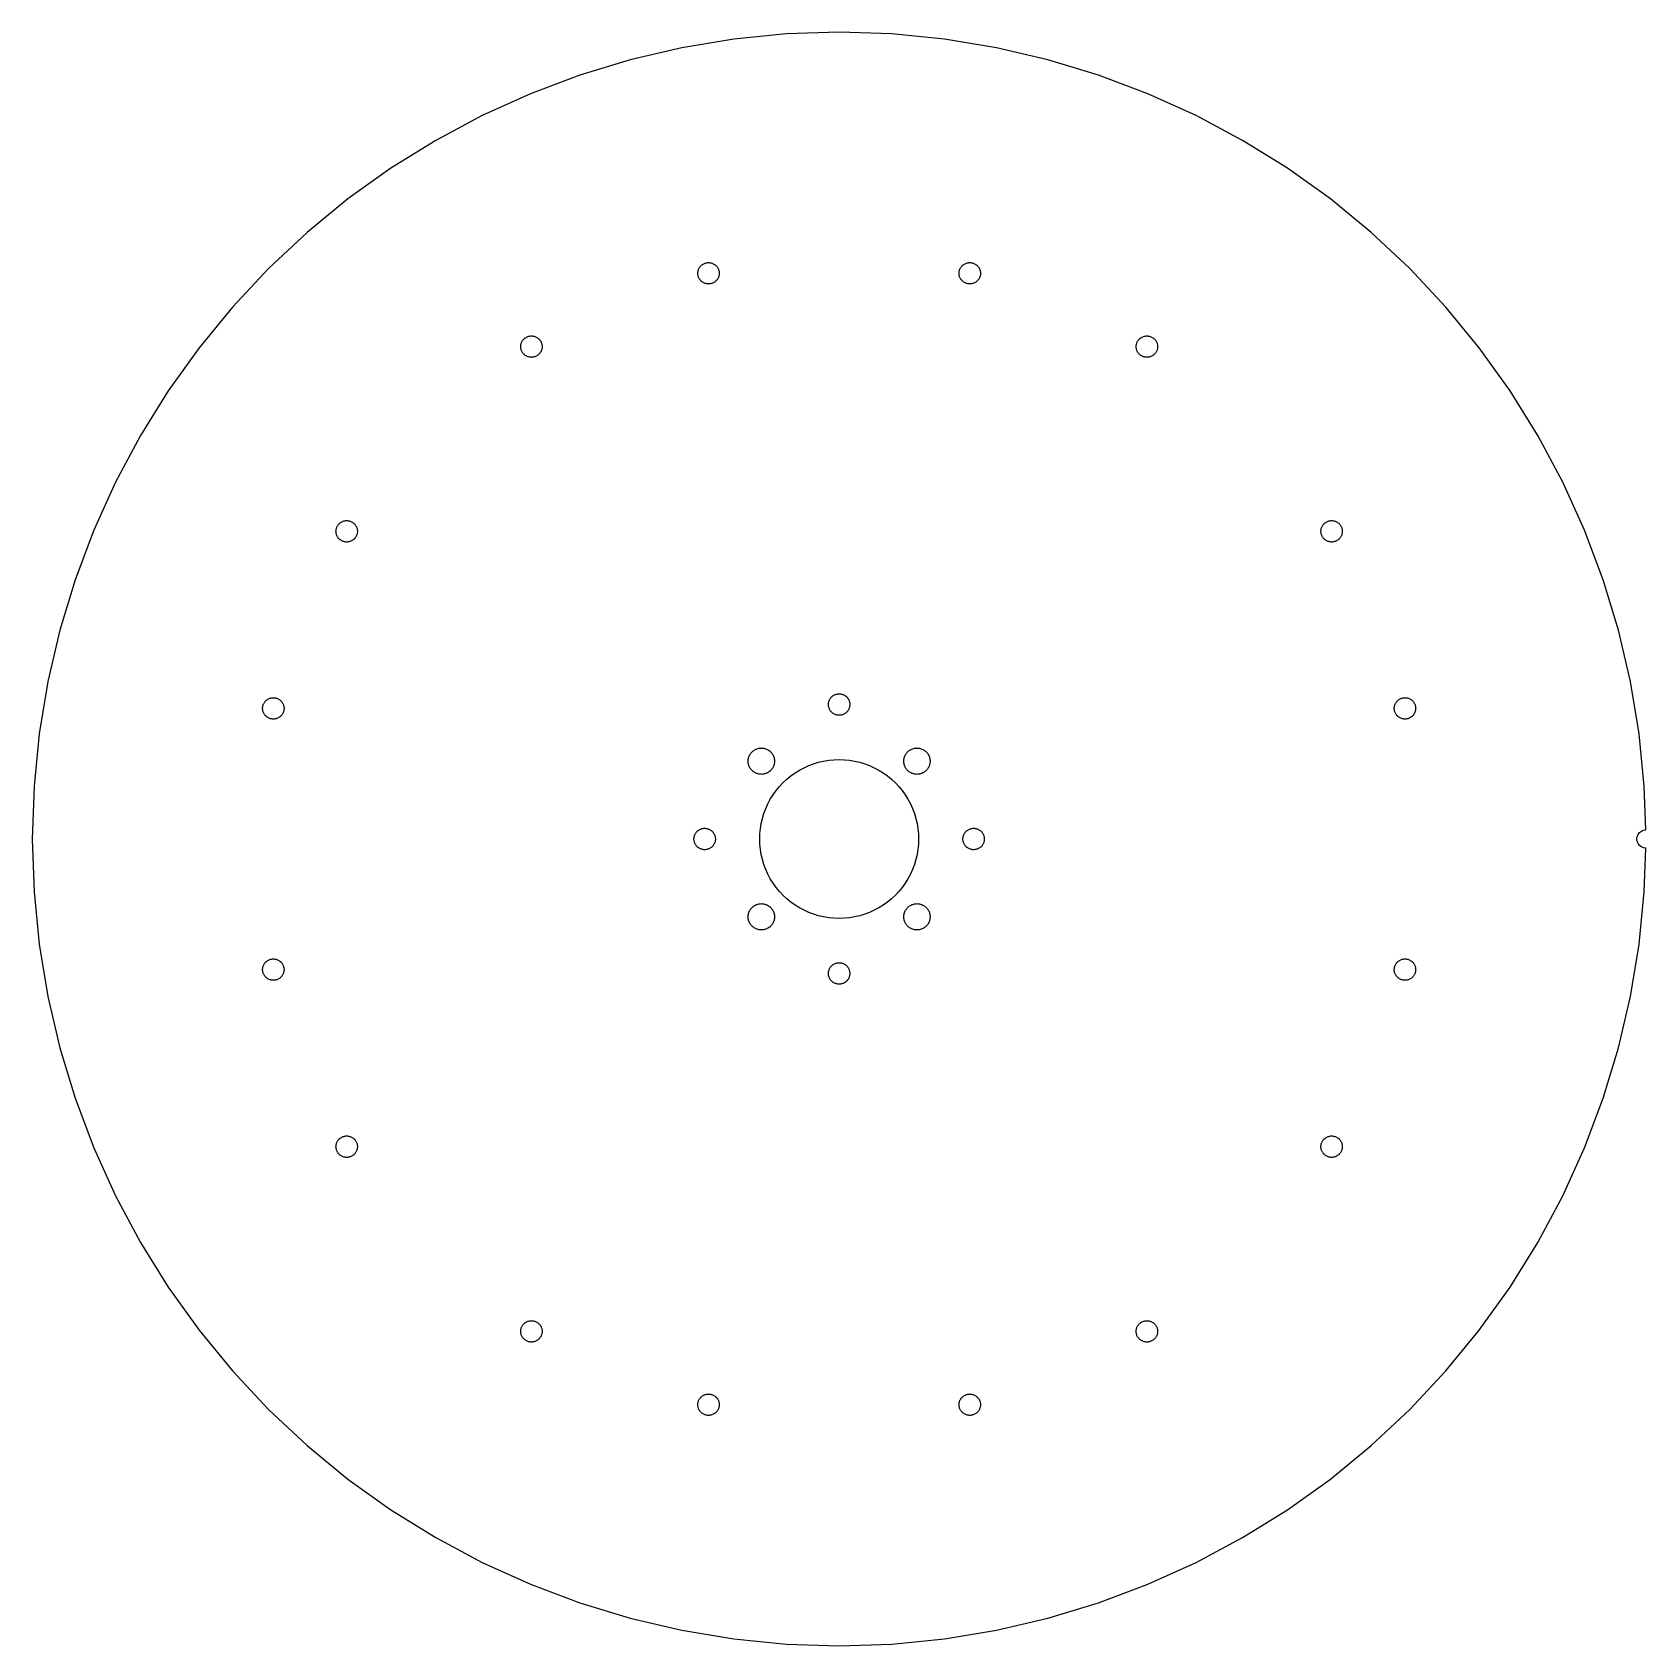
# Model space of a CAD drawing. Header units: metres. Extents: x -132 to 132, y -132 to 132.
import ezdxf

# ---------------------------------------------------------------- set-up
doc = ezdxf.new("R2010")
doc.units = ezdxf.units.M

msp = doc.modelspace()

# ---------------------------------------------------------------- linework, layer by layer
for p, q in [((0, 132), (-8.63321, 131.717)), ((8.63321, 131.717), (0, 132)), ((-25.7519, 129.464), (-34.1641, 127.502)), ((-17.2294, 130.871), (-25.7519, 129.464)), ((-8.63321, 131.717), (-17.2294, 130.871)), ((17.2294, 130.871), (8.63321, 131.717)), ((25.7519, 129.464), (17.2294, 130.871)), ((34.1641, 127.502), (25.7519, 129.464)), ((-34.1641, 127.502), (-42.43, 124.995)), ((42.43, 124.995), (34.1641, 127.502)), ((-42.43, 124.995), (-50.5142, 121.952)), ((50.5142, 121.952), (42.43, 124.995)), ((-50.5142, 121.952), (-58.3821, 118.387)), ((58.3821, 118.387), (50.5142, 121.952)), ((-58.3821, 118.387), (-66, 114.315)), ((66, 114.315), (58.3821, 118.387)), ((-66, 114.315), (-73.3353, 109.754)), ((73.3353, 109.754), (66, 114.315)), ((-73.3353, 109.754), (-80.3565, 104.723)), ((80.3565, 104.723), (73.3353, 109.754)), ((-80.3565, 104.723), (-87.0336, 99.2428)), ((87.0336, 99.2428), (80.3565, 104.723)), ((-87.0336, 99.2428), (-93.3381, 93.3381)), ((93.3381, 93.3381), (87.0336, 99.2428)), ((-93.3381, 93.3381), (-99.2428, 87.0336)), ((-23.1203, 92.5652), (-23.1166, 92.6796)), ((-23.1166, 92.4507), (-23.1203, 92.5652)), ((-23.1166, 92.6796), (-23.1054, 92.7936)), ((-23.1054, 92.3367), (-23.1166, 92.4507)), ((-23.1054, 92.7936), (-23.0867, 92.9066)), ((-23.0867, 92.9066), (-23.0607, 93.0181)), ((-23.0607, 93.0181), (-23.0275, 93.1277)), ((-23.0275, 93.1277), (-22.9871, 93.2348)), ((-22.9871, 93.2348), (-22.9399, 93.3392)), ((-22.9399, 93.3392), (-22.8859, 93.4402)), ((-22.8859, 93.4402), (-22.8254, 93.5374)), ((-22.8254, 93.5374), (-22.7587, 93.6305)), ((-22.7587, 93.6305), (-22.6861, 93.719)), ((-22.6861, 93.719), (-22.6078, 93.8026)), ((-22.6078, 93.8026), (-22.5242, 93.8809)), ((-22.5242, 93.8809), (-22.4357, 93.9535)), ((-22.4357, 93.9535), (-22.3426, 94.0202)), ((-22.3426, 94.0202), (-22.2453, 94.0807)), ((-22.2453, 94.0807), (-22.1443, 94.1347)), ((-22.1443, 94.1347), (-22.04, 94.1819)), ((-22.04, 94.1819), (-21.9329, 94.2223)), ((-21.9329, 94.2223), (-21.8233, 94.2555)), ((-21.8233, 94.2555), (-21.7117, 94.2815)), ((-21.7117, 94.2815), (-21.5988, 94.3002)), ((-21.5988, 94.3002), (-21.4848, 94.3114)), ((-21.4848, 94.3114), (-21.3703, 94.3152)), ((-21.3703, 94.3152), (-21.2559, 94.3114)), ((-21.2559, 94.3114), (-21.1419, 94.3002)), ((-21.1419, 94.3002), (-21.0289, 94.2815)), ((-21.0289, 94.2815), (-20.9174, 94.2555)), ((-20.9174, 94.2555), (-20.8078, 94.2223)), ((-20.8078, 94.2223), (-20.7007, 94.1819)), ((-20.7007, 94.1819), (-20.5963, 94.1347)), ((-20.5963, 94.1347), (-20.4953, 94.0807)), ((-20.4953, 94.0807), (-20.3981, 94.0202)), ((-20.3981, 94.0202), (-20.305, 93.9535)), ((-20.305, 93.9535), (-20.2165, 93.8809)), ((-20.2165, 93.8809), (-20.1329, 93.8026)), ((-20.1329, 93.8026), (-20.0546, 93.719)), ((-20.0546, 93.719), (-19.982, 93.6305)), ((-19.982, 93.6305), (-19.9153, 93.5374)), ((-19.9153, 93.5374), (-19.8548, 93.4402)), ((-19.8548, 93.4402), (-19.8008, 93.3392)), ((-19.8008, 93.3392), (-19.7536, 93.2348)), ((-19.7536, 93.2348), (-19.7132, 93.1277)), ((-19.7132, 93.1277), (-19.68, 93.0181)), ((-19.68, 93.0181), (-19.654, 92.9066)), ((-19.654, 92.9066), (-19.6353, 92.7936)), ((-19.6353, 92.7936), (-19.6241, 92.6796)), ((-19.6241, 92.4507), (-19.6353, 92.3367)), ((-19.6241, 92.6796), (-19.6203, 92.5652)), ((-19.6203, 92.5652), (-19.6241, 92.4507)), ((19.6203, 92.5652), (19.6241, 92.6796)), ((19.6241, 92.4507), (19.6203, 92.5652)), ((19.6241, 92.6796), (19.6353, 92.7936)), ((19.6353, 92.3367), (19.6241, 92.4507)), ((19.6353, 92.7936), (19.654, 92.9066)), ((19.654, 92.9066), (19.68, 93.0181)), ((19.68, 93.0181), (19.7132, 93.1277)), ((19.7132, 93.1277), (19.7536, 93.2348)), ((19.7536, 93.2348), (19.8008, 93.3392)), ((19.8008, 93.3392), (19.8548, 93.4402)), ((19.8548, 93.4402), (19.9153, 93.5374)), ((19.9153, 93.5374), (19.982, 93.6305)), ((19.982, 93.6305), (20.0546, 93.719)), ((20.0546, 93.719), (20.1329, 93.8026)), ((20.1329, 93.8026), (20.2165, 93.8809)), ((20.2165, 93.8809), (20.305, 93.9535)), ((20.305, 93.9535), (20.3981, 94.0202)), ((20.3981, 94.0202), (20.4953, 94.0807)), ((20.4953, 94.0807), (20.5963, 94.1347)), ((20.5963, 94.1347), (20.7007, 94.1819)), ((20.7007, 94.1819), (20.8078, 94.2223)), ((20.8078, 94.2223), (20.9174, 94.2555)), ((20.9174, 94.2555), (21.0289, 94.2815)), ((21.0289, 94.2815), (21.1419, 94.3002)), ((21.1419, 94.3002), (21.2559, 94.3114)), ((21.2559, 94.3114), (21.3703, 94.3152)), ((21.3703, 94.3152), (21.4848, 94.3114)), ((21.4848, 94.3114), (21.5988, 94.3002)), ((21.5988, 94.3002), (21.7117, 94.2815)), ((21.7117, 94.2815), (21.8233, 94.2555)), ((21.8233, 94.2555), (21.9329, 94.2223)), ((21.9329, 94.2223), (22.04, 94.1819)), ((22.04, 94.1819), (22.1443, 94.1347)), ((22.1443, 94.1347), (22.2453, 94.0807)), ((22.2453, 94.0807), (22.3426, 94.0202)), ((22.3426, 94.0202), (22.4357, 93.9535)), ((22.4357, 93.9535), (22.5242, 93.8809)), ((22.5242, 93.8809), (22.6078, 93.8026)), ((22.6078, 93.8026), (22.6861, 93.719)), ((22.6861, 93.719), (22.7587, 93.6305)), ((22.7587, 93.6305), (22.8254, 93.5374)), ((22.8254, 93.5374), (22.8859, 93.4402)), ((22.8859, 93.4402), (22.9399, 93.3392)), ((22.9399, 93.3392), (22.9871, 93.2348)), ((22.9871, 93.2348), (23.0275, 93.1277)), ((23.0275, 93.1277), (23.0607, 93.0181)), ((23.0607, 93.0181), (23.0867, 92.9066)), ((23.0867, 92.9066), (23.1054, 92.7936)), ((23.1054, 92.7936), (23.1166, 92.6796)), ((23.1166, 92.4507), (23.1054, 92.3367)), ((23.1166, 92.6796), (23.1203, 92.5652)), ((23.1203, 92.5652), (23.1166, 92.4507)), ((99.2428, 87.0336), (93.3381, 93.3381)), ((-23.0867, 92.2237), (-23.1054, 92.3367)), ((-23.0607, 92.1122), (-23.0867, 92.2237)), ((-23.0275, 92.0026), (-23.0607, 92.1122)), ((-22.9871, 91.8954), (-23.0275, 92.0026)), ((-22.9399, 91.7911), (-22.9871, 91.8954)), ((-22.8859, 91.6902), (-22.9399, 91.7911)), ((-22.8254, 91.5929), (-22.8859, 91.6902)), ((-22.7587, 91.4998), (-22.8254, 91.5929)), ((-22.6861, 91.4113), (-22.7587, 91.4998)), ((-22.6078, 91.3277), (-22.6861, 91.4113)), ((-22.5242, 91.2494), (-22.6078, 91.3277)), ((-22.4357, 91.1768), (-22.5242, 91.2494)), ((-22.3426, 91.1101), (-22.4357, 91.1768)), ((-22.2453, 91.0496), (-22.3426, 91.1101)), ((-22.1443, 90.9956), (-22.2453, 91.0496)), ((-22.04, 90.9484), (-22.1443, 90.9956)), ((-21.9329, 90.908), (-22.04, 90.9484)), ((-21.8233, 90.8748), (-21.9329, 90.908)), ((-21.7117, 90.8488), (-21.8233, 90.8748)), ((-21.5988, 90.8301), (-21.7117, 90.8488)), ((-21.4848, 90.8189), (-21.5988, 90.8301)), ((-21.3703, 90.8152), (-21.4848, 90.8189)), ((-21.2559, 90.8189), (-21.3703, 90.8152)), ((-21.1419, 90.8301), (-21.2559, 90.8189)), ((-21.0289, 90.8488), (-21.1419, 90.8301)), ((-20.9174, 90.8748), (-21.0289, 90.8488)), ((-20.8078, 90.908), (-20.9174, 90.8748)), ((-20.7007, 90.9484), (-20.8078, 90.908)), ((-20.5963, 90.9956), (-20.7007, 90.9484)), ((-20.4953, 91.0496), (-20.5963, 90.9956)), ((-20.3981, 91.1101), (-20.4953, 91.0496)), ((-20.305, 91.1768), (-20.3981, 91.1101)), ((-20.2165, 91.2494), (-20.305, 91.1768)), ((-20.1329, 91.3277), (-20.2165, 91.2494)), ((-20.0546, 91.4113), (-20.1329, 91.3277)), ((-19.982, 91.4998), (-20.0546, 91.4113)), ((-19.9153, 91.5929), (-19.982, 91.4998)), ((-19.8548, 91.6902), (-19.9153, 91.5929)), ((-19.8008, 91.7911), (-19.8548, 91.6902)), ((-19.7536, 91.8954), (-19.8008, 91.7911)), ((-19.7132, 92.0026), (-19.7536, 91.8954)), ((-19.68, 92.1122), (-19.7132, 92.0026)), ((-19.654, 92.2237), (-19.68, 92.1122)), ((-19.6353, 92.3367), (-19.654, 92.2237)), ((19.654, 92.2237), (19.6353, 92.3367)), ((19.68, 92.1122), (19.654, 92.2237)), ((19.7132, 92.0026), (19.68, 92.1122)), ((19.7536, 91.8954), (19.7132, 92.0026)), ((19.8008, 91.7911), (19.7536, 91.8954)), ((19.8548, 91.6902), (19.8008, 91.7911)), ((19.9153, 91.5929), (19.8548, 91.6902)), ((19.982, 91.4998), (19.9153, 91.5929)), ((20.0546, 91.4113), (19.982, 91.4998)), ((20.1329, 91.3277), (20.0546, 91.4113)), ((20.2165, 91.2494), (20.1329, 91.3277)), ((20.305, 91.1768), (20.2165, 91.2494)), ((20.3981, 91.1101), (20.305, 91.1768)), ((20.4953, 91.0496), (20.3981, 91.1101)), ((20.5963, 90.9956), (20.4953, 91.0496)), ((20.7007, 90.9484), (20.5963, 90.9956)), ((20.8078, 90.908), (20.7007, 90.9484)), ((20.9174, 90.8748), (20.8078, 90.908)), ((21.0289, 90.8488), (20.9174, 90.8748)), ((21.1419, 90.8301), (21.0289, 90.8488)), ((21.2559, 90.8189), (21.1419, 90.8301)), ((21.3703, 90.8152), (21.2559, 90.8189)), ((21.4848, 90.8189), (21.3703, 90.8152)), ((21.5988, 90.8301), (21.4848, 90.8189)), ((21.7117, 90.8488), (21.5988, 90.8301)), ((21.8233, 90.8748), (21.7117, 90.8488)), ((21.9329, 90.908), (21.8233, 90.8748)), ((22.04, 90.9484), (21.9329, 90.908)), ((22.1443, 90.9956), (22.04, 90.9484)), ((22.2453, 91.0496), (22.1443, 90.9956)), ((22.3426, 91.1101), (22.2453, 91.0496)), ((22.4357, 91.1768), (22.3426, 91.1101)), ((22.5242, 91.2494), (22.4357, 91.1768)), ((22.6078, 91.3277), (22.5242, 91.2494)), ((22.6861, 91.4113), (22.6078, 91.3277)), ((22.7587, 91.4998), (22.6861, 91.4113)), ((22.8254, 91.5929), (22.7587, 91.4998)), ((22.8859, 91.6902), (22.8254, 91.5929)), ((22.9399, 91.7911), (22.8859, 91.6902)), ((22.9871, 91.8954), (22.9399, 91.7911)), ((23.0275, 92.0026), (22.9871, 91.8954)), ((23.0607, 92.1122), (23.0275, 92.0026)), ((23.0867, 92.2237), (23.0607, 92.1122)), ((23.1054, 92.3367), (23.0867, 92.2237)), ((-99.2428, 87.0336), (-104.723, 80.3565)), ((104.723, 80.3565), (99.2428, 87.0336)), ((-51.5798, 81.802), (-51.4962, 81.8803)), ((-51.4962, 81.8803), (-51.4077, 81.9529)), ((-51.4077, 81.9529), (-51.3146, 82.0196)), ((-51.3146, 82.0196), (-51.2173, 82.0801)), ((-51.2173, 82.0801), (-51.1163, 82.1341)), ((-51.1163, 82.1341), (-51.012, 82.1814)), ((-51.012, 82.1814), (-50.9048, 82.2217)), ((-50.9048, 82.2217), (-50.7953, 82.2549)), ((-50.7953, 82.2549), (-50.6837, 82.2809)), ((-50.6837, 82.2809), (-50.5707, 82.2996)), ((-50.5707, 82.2996), (-50.4568, 82.3108)), ((-50.4568, 82.3108), (-50.3423, 82.3146)), ((-50.3423, 82.3146), (-50.2279, 82.3108)), ((-50.2279, 82.3108), (-50.1139, 82.2996)), ((-50.1139, 82.2996), (-50.0009, 82.2809)), ((-50.0009, 82.2809), (-49.8894, 82.2549)), ((-49.8894, 82.2549), (-49.7798, 82.2217)), ((-49.7798, 82.2217), (-49.6726, 82.1814)), ((-49.6726, 82.1814), (-49.5683, 82.1341)), ((-49.5683, 82.1341), (-49.4673, 82.0801)), ((-49.4673, 82.0801), (-49.3701, 82.0196)), ((-49.3701, 82.0196), (-49.277, 81.9529)), ((-49.277, 81.9529), (-49.1885, 81.8803)), ((-49.1885, 81.8803), (-49.1049, 81.802)), ((49.1049, 81.802), (49.1885, 81.8803)), ((49.1885, 81.8803), (49.277, 81.9529)), ((49.277, 81.9529), (49.3701, 82.0196)), ((49.3701, 82.0196), (49.4673, 82.0801)), ((49.4673, 82.0801), (49.5683, 82.1341)), ((49.5683, 82.1341), (49.6726, 82.1814)), ((49.6726, 82.1814), (49.7798, 82.2217)), ((49.7798, 82.2217), (49.8894, 82.2549)), ((49.8894, 82.2549), (50.0009, 82.2809)), ((50.0009, 82.2809), (50.1139, 82.2996)), ((50.1139, 82.2996), (50.2279, 82.3108)), ((50.2279, 82.3108), (50.3423, 82.3146)), ((50.3423, 82.3146), (50.4568, 82.3108)), ((50.4568, 82.3108), (50.5707, 82.2996)), ((50.5707, 82.2996), (50.6837, 82.2809)), ((50.6837, 82.2809), (50.7953, 82.2549)), ((50.7953, 82.2549), (50.9048, 82.2217)), ((50.9048, 82.2217), (51.012, 82.1814)), ((51.012, 82.1814), (51.1163, 82.1341)), ((51.1163, 82.1341), (51.2173, 82.0801)), ((51.2173, 82.0801), (51.3146, 82.0196)), ((51.3146, 82.0196), (51.4077, 81.9529)), ((51.4077, 81.9529), (51.4962, 81.8803)), ((51.4962, 81.8803), (51.5798, 81.802)), ((-104.723, 80.3565), (-109.754, 73.3353)), ((-52.0923, 80.5646), (-52.0886, 80.679)), ((-52.0886, 80.4501), (-52.0923, 80.5646)), ((-52.0886, 80.679), (-52.0773, 80.793)), ((-52.0773, 80.3361), (-52.0886, 80.4501)), ((-52.0773, 80.793), (-52.0587, 80.906)), ((-52.0587, 80.2232), (-52.0773, 80.3361)), ((-52.0587, 80.906), (-52.0327, 81.0175)), ((-52.0327, 80.1116), (-52.0587, 80.2232)), ((-52.0327, 81.0175), (-51.9995, 81.1271)), ((-51.9995, 80.002), (-52.0327, 80.1116)), ((-51.9995, 81.1271), (-51.9591, 81.2343)), ((-51.9591, 79.8949), (-51.9995, 80.002)), ((-51.9591, 81.2343), (-51.9118, 81.3386)), ((-51.9118, 79.7906), (-51.9591, 79.8949)), ((-51.9118, 81.3386), (-51.8579, 81.4396)), ((-51.8579, 79.6896), (-51.9118, 79.7906)), ((-51.8579, 81.4396), (-51.7974, 81.5368)), ((-51.7974, 79.5923), (-51.8579, 79.6896)), ((-51.7974, 81.5368), (-51.7307, 81.6299)), ((-51.7307, 79.4992), (-51.7974, 79.5923)), ((-51.7307, 81.6299), (-51.658, 81.7184)), ((-51.658, 79.4107), (-51.7307, 79.4992)), ((-51.658, 81.7184), (-51.5798, 81.802)), ((-51.5798, 79.3271), (-51.658, 79.4107)), ((-51.4962, 79.2488), (-51.5798, 79.3271)), ((-51.4077, 79.1762), (-51.4962, 79.2488)), ((-49.1885, 79.2488), (-49.277, 79.1762)), ((-49.1049, 79.3271), (-49.1885, 79.2488)), ((-49.1049, 81.802), (-49.0266, 81.7184)), ((-49.0266, 79.4107), (-49.1049, 79.3271)), ((-49.0266, 81.7184), (-48.9539, 81.6299)), ((-48.9539, 79.4992), (-49.0266, 79.4107)), ((-48.9539, 81.6299), (-48.8873, 81.5368)), ((-48.8873, 79.5923), (-48.9539, 79.4992)), ((-48.8873, 81.5368), (-48.8268, 81.4396)), ((-48.8268, 79.6896), (-48.8873, 79.5923)), ((-48.8268, 81.4396), (-48.7728, 81.3386)), ((-48.7728, 79.7906), (-48.8268, 79.6896)), ((-48.7728, 81.3386), (-48.7255, 81.2343)), ((-48.7255, 79.8949), (-48.7728, 79.7906)), ((-48.7255, 81.2343), (-48.6852, 81.1271)), ((-48.6852, 80.002), (-48.7255, 79.8949)), ((-48.6852, 81.1271), (-48.6519, 81.0175)), ((-48.6519, 80.1116), (-48.6852, 80.002)), ((-48.6519, 81.0175), (-48.6259, 80.906)), ((-48.6259, 80.2232), (-48.6519, 80.1116)), ((-48.6259, 80.906), (-48.6073, 80.793)), ((-48.6073, 80.3361), (-48.6259, 80.2232)), ((-48.6073, 80.793), (-48.5961, 80.679)), ((-48.5961, 80.4501), (-48.6073, 80.3361)), ((-48.5961, 80.679), (-48.5923, 80.5646)), ((-48.5923, 80.5646), (-48.5961, 80.4501)), ((48.5923, 80.5646), (48.5961, 80.679)), ((48.5961, 80.4501), (48.5923, 80.5646)), ((48.5961, 80.679), (48.6073, 80.793)), ((48.6073, 80.3361), (48.5961, 80.4501)), ((48.6073, 80.793), (48.6259, 80.906)), ((48.6259, 80.2232), (48.6073, 80.3361)), ((48.6259, 80.906), (48.6519, 81.0175)), ((48.6519, 80.1116), (48.6259, 80.2232)), ((48.6519, 81.0175), (48.6852, 81.1271)), ((48.6852, 80.002), (48.6519, 80.1116)), ((48.6852, 81.1271), (48.7255, 81.2343)), ((48.7255, 79.8949), (48.6852, 80.002)), ((48.7255, 81.2343), (48.7728, 81.3386)), ((48.7728, 79.7906), (48.7255, 79.8949)), ((48.7728, 81.3386), (48.8268, 81.4396)), ((48.8268, 79.6896), (48.7728, 79.7906)), ((48.8268, 81.4396), (48.8873, 81.5368)), ((48.8873, 79.5923), (48.8268, 79.6896)), ((48.8873, 81.5368), (48.9539, 81.6299)), ((48.9539, 79.4992), (48.8873, 79.5923)), ((48.9539, 81.6299), (49.0266, 81.7184)), ((49.0266, 79.4107), (48.9539, 79.4992)), ((49.0266, 81.7184), (49.1049, 81.802)), ((49.1049, 79.3271), (49.0266, 79.4107)), ((49.1885, 79.2488), (49.1049, 79.3271)), ((49.277, 79.1762), (49.1885, 79.2488)), ((51.4962, 79.2488), (51.4077, 79.1762)), ((51.5798, 79.3271), (51.4962, 79.2488)), ((51.5798, 81.802), (51.658, 81.7184)), ((51.658, 79.4107), (51.5798, 79.3271)), ((51.658, 81.7184), (51.7307, 81.6299)), ((51.7307, 79.4992), (51.658, 79.4107)), ((51.7307, 81.6299), (51.7974, 81.5368)), ((51.7974, 79.5923), (51.7307, 79.4992)), ((51.7974, 81.5368), (51.8579, 81.4396)), ((51.8579, 79.6896), (51.7974, 79.5923)), ((51.8579, 81.4396), (51.9118, 81.3386)), ((51.9118, 79.7906), (51.8579, 79.6896)), ((51.9118, 81.3386), (51.9591, 81.2343)), ((51.9591, 79.8949), (51.9118, 79.7906)), ((51.9591, 81.2343), (51.9995, 81.1271)), ((51.9995, 80.002), (51.9591, 79.8949)), ((51.9995, 81.1271), (52.0327, 81.0175)), ((52.0327, 80.1116), (51.9995, 80.002)), ((52.0327, 81.0175), (52.0587, 80.906)), ((52.0587, 80.2232), (52.0327, 80.1116)), ((52.0587, 80.906), (52.0773, 80.793)), ((52.0773, 80.3361), (52.0587, 80.2232)), ((52.0773, 80.793), (52.0886, 80.679)), ((52.0886, 80.4501), (52.0773, 80.3361)), ((52.0886, 80.679), (52.0923, 80.5646)), ((52.0923, 80.5646), (52.0886, 80.4501)), ((109.754, 73.3353), (104.723, 80.3565)), ((-51.3146, 79.1095), (-51.4077, 79.1762)), ((-51.2173, 79.049), (-51.3146, 79.1095)), ((-51.1163, 78.995), (-51.2173, 79.049)), ((-51.012, 78.9478), (-51.1163, 78.995)), ((-50.9048, 78.9074), (-51.012, 78.9478)), ((-50.7953, 78.8742), (-50.9048, 78.9074)), ((-50.6837, 78.8482), (-50.7953, 78.8742)), ((-50.5707, 78.8295), (-50.6837, 78.8482)), ((-50.4568, 78.8183), (-50.5707, 78.8295)), ((-50.3423, 78.8146), (-50.4568, 78.8183)), ((-50.2279, 78.8183), (-50.3423, 78.8146)), ((-50.1139, 78.8295), (-50.2279, 78.8183)), ((-50.0009, 78.8482), (-50.1139, 78.8295)), ((-49.8894, 78.8742), (-50.0009, 78.8482)), ((-49.7798, 78.9074), (-49.8894, 78.8742)), ((-49.6726, 78.9478), (-49.7798, 78.9074)), ((-49.5683, 78.995), (-49.6726, 78.9478)), ((-49.4673, 79.049), (-49.5683, 78.995)), ((-49.3701, 79.1095), (-49.4673, 79.049)), ((-49.277, 79.1762), (-49.3701, 79.1095)), ((49.3701, 79.1095), (49.277, 79.1762)), ((49.4673, 79.049), (49.3701, 79.1095)), ((49.5683, 78.995), (49.4673, 79.049)), ((49.6726, 78.9478), (49.5683, 78.995)), ((49.7798, 78.9074), (49.6726, 78.9478)), ((49.8894, 78.8742), (49.7798, 78.9074)), ((50.0009, 78.8482), (49.8894, 78.8742)), ((50.1139, 78.8295), (50.0009, 78.8482)), ((50.2279, 78.8183), (50.1139, 78.8295)), ((50.3423, 78.8146), (50.2279, 78.8183)), ((50.4568, 78.8183), (50.3423, 78.8146)), ((50.5707, 78.8295), (50.4568, 78.8183)), ((50.6837, 78.8482), (50.5707, 78.8295)), ((50.7953, 78.8742), (50.6837, 78.8482)), ((50.9048, 78.9074), (50.7953, 78.8742)), ((51.012, 78.9478), (50.9048, 78.9074)), ((51.1163, 78.995), (51.012, 78.9478)), ((51.2173, 79.049), (51.1163, 78.995)), ((51.3146, 79.1095), (51.2173, 79.049)), ((51.4077, 79.1762), (51.3146, 79.1095)), ((-109.754, 73.3353), (-114.315, 66)), ((114.315, 66), (109.754, 73.3353)), ((-114.315, 66), (-118.387, 58.3821)), ((118.387, 58.3821), (114.315, 66)), ((-118.387, 58.3821), (-121.952, 50.5142)), ((121.952, 50.5142), (118.387, 58.3821)), ((-121.952, 50.5142), (-124.995, 42.43)), ((-82.3146, 50.3423), (-82.3108, 50.4568)), ((-82.3108, 50.2279), (-82.3146, 50.3423)), ((-82.3108, 50.4568), (-82.2996, 50.5707)), ((-82.2996, 50.1139), (-82.3108, 50.2279)), ((-82.2996, 50.5707), (-82.2809, 50.6837)), ((-82.2809, 50.6837), (-82.2549, 50.7953)), ((-82.2549, 50.7953), (-82.2217, 50.9048)), ((-82.2217, 50.9048), (-82.1814, 51.012)), ((-82.1814, 51.012), (-82.1341, 51.1163)), ((-82.1341, 51.1163), (-82.0801, 51.2173)), ((-82.0801, 51.2173), (-82.0196, 51.3146)), ((-82.0196, 51.3146), (-81.9529, 51.4077)), ((-81.9529, 51.4077), (-81.8803, 51.4962)), ((-81.8803, 51.4962), (-81.802, 51.5798)), ((-81.802, 51.5798), (-81.7184, 51.658)), ((-81.7184, 51.658), (-81.6299, 51.7307)), ((-81.6299, 51.7307), (-81.5368, 51.7974)), ((-81.5368, 51.7974), (-81.4396, 51.8579)), ((-81.4396, 51.8579), (-81.3386, 51.9118)), ((-81.3386, 51.9118), (-81.2343, 51.9591)), ((-81.2343, 51.9591), (-81.1271, 51.9995)), ((-81.1271, 51.9995), (-81.0175, 52.0327)), ((-81.0175, 52.0327), (-80.906, 52.0587)), ((-80.906, 52.0587), (-80.793, 52.0773)), ((-80.793, 52.0773), (-80.679, 52.0886)), ((-80.679, 52.0886), (-80.5646, 52.0923)), ((-80.5646, 52.0923), (-80.4501, 52.0886)), ((-80.4501, 52.0886), (-80.3361, 52.0773)), ((-80.3361, 52.0773), (-80.2232, 52.0587)), ((-80.2232, 52.0587), (-80.1116, 52.0327)), ((-80.1116, 52.0327), (-80.002, 51.9995)), ((-80.002, 51.9995), (-79.8949, 51.9591)), ((-79.8949, 51.9591), (-79.7906, 51.9118)), ((-79.7906, 51.9118), (-79.6896, 51.8579)), ((-79.6896, 51.8579), (-79.5923, 51.7974)), ((-79.5923, 51.7974), (-79.4992, 51.7307)), ((-79.4992, 51.7307), (-79.4107, 51.658)), ((-79.4107, 51.658), (-79.3271, 51.5798)), ((-79.3271, 51.5798), (-79.2488, 51.4962)), ((-79.2488, 51.4962), (-79.1762, 51.4077)), ((-79.1762, 51.4077), (-79.1095, 51.3146)), ((-79.1095, 51.3146), (-79.049, 51.2173)), ((-79.049, 51.2173), (-78.995, 51.1163)), ((-78.995, 51.1163), (-78.9478, 51.012)), ((-78.9478, 51.012), (-78.9074, 50.9048)), ((-78.9074, 50.9048), (-78.8742, 50.7953)), ((-78.8742, 50.7953), (-78.8482, 50.6837)), ((-78.8482, 50.6837), (-78.8295, 50.5707)), ((-78.8295, 50.5707), (-78.8183, 50.4568)), ((-78.8183, 50.2279), (-78.8295, 50.1139)), ((-78.8183, 50.4568), (-78.8146, 50.3423)), ((-78.8146, 50.3423), (-78.8183, 50.2279)), ((78.8146, 50.3423), (78.8183, 50.4568)), ((78.8183, 50.2279), (78.8146, 50.3423)), ((78.8183, 50.4568), (78.8295, 50.5707)), ((78.8295, 50.1139), (78.8183, 50.2279)), ((78.8295, 50.5707), (78.8482, 50.6837)), ((78.8482, 50.6837), (78.8742, 50.7953)), ((78.8742, 50.7953), (78.9074, 50.9048)), ((78.9074, 50.9048), (78.9478, 51.012)), ((78.9478, 51.012), (78.995, 51.1163)), ((78.995, 51.1163), (79.049, 51.2173)), ((79.049, 51.2173), (79.1095, 51.3146)), ((79.1095, 51.3146), (79.1762, 51.4077)), ((79.1762, 51.4077), (79.2488, 51.4962)), ((79.2488, 51.4962), (79.3271, 51.5798)), ((79.3271, 51.5798), (79.4107, 51.658)), ((79.4107, 51.658), (79.4992, 51.7307)), ((79.4992, 51.7307), (79.5923, 51.7974)), ((79.5923, 51.7974), (79.6896, 51.8579)), ((79.6896, 51.8579), (79.7906, 51.9118)), ((79.7906, 51.9118), (79.8949, 51.9591)), ((79.8949, 51.9591), (80.002, 51.9995)), ((80.002, 51.9995), (80.1116, 52.0327)), ((80.1116, 52.0327), (80.2232, 52.0587)), ((80.2232, 52.0587), (80.3361, 52.0773)), ((80.3361, 52.0773), (80.4501, 52.0886)), ((80.4501, 52.0886), (80.5646, 52.0923)), ((80.5646, 52.0923), (80.679, 52.0886)), ((80.679, 52.0886), (80.793, 52.0773)), ((80.793, 52.0773), (80.906, 52.0587)), ((80.906, 52.0587), (81.0175, 52.0327)), ((81.0175, 52.0327), (81.1271, 51.9995)), ((81.1271, 51.9995), (81.2343, 51.9591)), ((81.2343, 51.9591), (81.3386, 51.9118)), ((81.3386, 51.9118), (81.4396, 51.8579)), ((81.4396, 51.8579), (81.5368, 51.7974)), ((81.5368, 51.7974), (81.6299, 51.7307)), ((81.6299, 51.7307), (81.7184, 51.658)), ((81.7184, 51.658), (81.802, 51.5798)), ((81.802, 51.5798), (81.8803, 51.4962)), ((81.8803, 51.4962), (81.9529, 51.4077)), ((81.9529, 51.4077), (82.0196, 51.3146)), ((82.0196, 51.3146), (82.0801, 51.2173)), ((82.0801, 51.2173), (82.1341, 51.1163)), ((82.1341, 51.1163), (82.1814, 51.012)), ((82.1814, 51.012), (82.2217, 50.9048)), ((82.2217, 50.9048), (82.2549, 50.7953)), ((82.2549, 50.7953), (82.2809, 50.6837)), ((82.2809, 50.6837), (82.2996, 50.5707)), ((82.2996, 50.5707), (82.3108, 50.4568)), ((82.3108, 50.2279), (82.2996, 50.1139)), ((82.3108, 50.4568), (82.3146, 50.3423)), ((82.3146, 50.3423), (82.3108, 50.2279)), ((124.995, 42.43), (121.952, 50.5142)), ((-82.2809, 50.0009), (-82.2996, 50.1139)), ((-82.2549, 49.8894), (-82.2809, 50.0009)), ((-82.2217, 49.7798), (-82.2549, 49.8894)), ((-82.1814, 49.6726), (-82.2217, 49.7798)), ((-82.1341, 49.5683), (-82.1814, 49.6726)), ((-82.0801, 49.4673), (-82.1341, 49.5683)), ((-82.0196, 49.3701), (-82.0801, 49.4673)), ((-81.9529, 49.277), (-82.0196, 49.3701)), ((-81.8803, 49.1885), (-81.9529, 49.277)), ((-81.802, 49.1049), (-81.8803, 49.1885)), ((-81.7184, 49.0266), (-81.802, 49.1049)), ((-81.6299, 48.9539), (-81.7184, 49.0266)), ((-81.5368, 48.8873), (-81.6299, 48.9539)), ((-81.4396, 48.8268), (-81.5368, 48.8873)), ((-81.3386, 48.7728), (-81.4396, 48.8268)), ((-81.2343, 48.7255), (-81.3386, 48.7728)), ((-81.1271, 48.6852), (-81.2343, 48.7255)), ((-81.0175, 48.6519), (-81.1271, 48.6852)), ((-80.906, 48.6259), (-81.0175, 48.6519)), ((-80.793, 48.6073), (-80.906, 48.6259)), ((-80.679, 48.5961), (-80.793, 48.6073)), ((-80.5646, 48.5923), (-80.679, 48.5961)), ((-80.4501, 48.5961), (-80.5646, 48.5923)), ((-80.3361, 48.6073), (-80.4501, 48.5961)), ((-80.2232, 48.6259), (-80.3361, 48.6073)), ((-80.1116, 48.6519), (-80.2232, 48.6259)), ((-80.002, 48.6852), (-80.1116, 48.6519)), ((-79.8949, 48.7255), (-80.002, 48.6852)), ((-79.7906, 48.7728), (-79.8949, 48.7255)), ((-79.6896, 48.8268), (-79.7906, 48.7728)), ((-79.5923, 48.8873), (-79.6896, 48.8268)), ((-79.4992, 48.9539), (-79.5923, 48.8873)), ((-79.4107, 49.0266), (-79.4992, 48.9539)), ((-79.3271, 49.1049), (-79.4107, 49.0266)), ((-79.2488, 49.1885), (-79.3271, 49.1049)), ((-79.1762, 49.277), (-79.2488, 49.1885)), ((-79.1095, 49.3701), (-79.1762, 49.277)), ((-79.049, 49.4673), (-79.1095, 49.3701)), ((-78.995, 49.5683), (-79.049, 49.4673)), ((-78.9478, 49.6726), (-78.995, 49.5683)), ((-78.9074, 49.7798), (-78.9478, 49.6726)), ((-78.8742, 49.8894), (-78.9074, 49.7798)), ((-78.8482, 50.0009), (-78.8742, 49.8894)), ((-78.8295, 50.1139), (-78.8482, 50.0009)), ((78.8482, 50.0009), (78.8295, 50.1139)), ((78.8742, 49.8894), (78.8482, 50.0009)), ((78.9074, 49.7798), (78.8742, 49.8894)), ((78.9478, 49.6726), (78.9074, 49.7798)), ((78.995, 49.5683), (78.9478, 49.6726)), ((79.049, 49.4673), (78.995, 49.5683)), ((79.1095, 49.3701), (79.049, 49.4673)), ((79.1762, 49.277), (79.1095, 49.3701)), ((79.2488, 49.1885), (79.1762, 49.277)), ((79.3271, 49.1049), (79.2488, 49.1885)), ((79.4107, 49.0266), (79.3271, 49.1049)), ((79.4992, 48.9539), (79.4107, 49.0266)), ((79.5923, 48.8873), (79.4992, 48.9539)), ((79.6896, 48.8268), (79.5923, 48.8873)), ((79.7906, 48.7728), (79.6896, 48.8268)), ((79.8949, 48.7255), (79.7906, 48.7728)), ((80.002, 48.6852), (79.8949, 48.7255)), ((80.1116, 48.6519), (80.002, 48.6852)), ((80.2232, 48.6259), (80.1116, 48.6519)), ((80.3361, 48.6073), (80.2232, 48.6259)), ((80.4501, 48.5961), (80.3361, 48.6073)), ((80.5646, 48.5923), (80.4501, 48.5961)), ((80.679, 48.5961), (80.5646, 48.5923)), ((80.793, 48.6073), (80.679, 48.5961)), ((80.906, 48.6259), (80.793, 48.6073)), ((81.0175, 48.6519), (80.906, 48.6259)), ((81.1271, 48.6852), (81.0175, 48.6519)), ((81.2343, 48.7255), (81.1271, 48.6852)), ((81.3386, 48.7728), (81.2343, 48.7255)), ((81.4396, 48.8268), (81.3386, 48.7728)), ((81.5368, 48.8873), (81.4396, 48.8268)), ((81.6299, 48.9539), (81.5368, 48.8873)), ((81.7184, 49.0266), (81.6299, 48.9539)), ((81.802, 49.1049), (81.7184, 49.0266)), ((81.8803, 49.1885), (81.802, 49.1049)), ((81.9529, 49.277), (81.8803, 49.1885)), ((82.0196, 49.3701), (81.9529, 49.277)), ((82.0801, 49.4673), (82.0196, 49.3701)), ((82.1341, 49.5683), (82.0801, 49.4673)), ((82.1814, 49.6726), (82.1341, 49.5683)), ((82.2217, 49.7798), (82.1814, 49.6726)), ((82.2549, 49.8894), (82.2217, 49.7798)), ((82.2809, 50.0009), (82.2549, 49.8894)), ((82.2996, 50.1139), (82.2809, 50.0009)), ((-124.995, 42.43), (-127.502, 34.1641)), ((127.502, 34.1641), (124.995, 42.43)), ((-127.502, 34.1641), (-129.464, 25.7519)), ((129.464, 25.7519), (127.502, 34.1641)), ((-129.464, 25.7519), (-130.871, 17.2294)), ((130.871, 17.2294), (129.464, 25.7519)), ((-94.3152, 21.3703), (-94.3114, 21.4848)), ((-94.3114, 21.2559), (-94.3152, 21.3703)), ((-94.3114, 21.4848), (-94.3002, 21.5988)), ((-94.3002, 21.1419), (-94.3114, 21.2559)), ((-94.3002, 21.5988), (-94.2815, 21.7117)), ((-94.2815, 21.0289), (-94.3002, 21.1419)), ((-94.2815, 21.7117), (-94.2555, 21.8233)), ((-94.2555, 21.8233), (-94.2223, 21.9329)), ((-94.2223, 21.9329), (-94.1819, 22.04)), ((-94.1819, 22.04), (-94.1347, 22.1443)), ((-94.1347, 22.1443), (-94.0807, 22.2453)), ((-94.0807, 22.2453), (-94.0202, 22.3426)), ((-94.0202, 22.3426), (-93.9535, 22.4357)), ((-93.9535, 22.4357), (-93.8809, 22.5242)), ((-93.8809, 22.5242), (-93.8026, 22.6078)), ((-93.8026, 22.6078), (-93.719, 22.6861)), ((-93.719, 22.6861), (-93.6305, 22.7587)), ((-93.6305, 22.7587), (-93.5374, 22.8254)), ((-93.5374, 22.8254), (-93.4402, 22.8859)), ((-93.4402, 22.8859), (-93.3392, 22.9399)), ((-93.3392, 22.9399), (-93.2348, 22.9871)), ((-93.2348, 22.9871), (-93.1277, 23.0275)), ((-93.1277, 23.0275), (-93.0181, 23.0607)), ((-93.0181, 23.0607), (-92.9066, 23.0867)), ((-92.9066, 23.0867), (-92.7936, 23.1054)), ((-92.7936, 23.1054), (-92.6796, 23.1166)), ((-92.6796, 23.1166), (-92.5652, 23.1203)), ((-92.5652, 23.1203), (-92.4507, 23.1166)), ((-92.4507, 23.1166), (-92.3367, 23.1054)), ((-92.3367, 23.1054), (-92.2237, 23.0867)), ((-92.2237, 23.0867), (-92.1122, 23.0607)), ((-92.1122, 23.0607), (-92.0026, 23.0275)), ((-92.0026, 23.0275), (-91.8954, 22.9871)), ((-91.8954, 22.9871), (-91.7911, 22.9399)), ((-91.7911, 22.9399), (-91.6902, 22.8859)), ((-91.6902, 22.8859), (-91.5929, 22.8254)), ((-91.5929, 22.8254), (-91.4998, 22.7587)), ((-91.4998, 22.7587), (-91.4113, 22.6861)), ((-91.4113, 22.6861), (-91.3277, 22.6078)), ((-91.3277, 22.6078), (-91.2494, 22.5242)), ((-91.2494, 22.5242), (-91.1768, 22.4357)), ((-91.1768, 22.4357), (-91.1101, 22.3426)), ((-91.1101, 22.3426), (-91.0496, 22.2453)), ((-91.0496, 22.2453), (-90.9956, 22.1443)), ((-90.9956, 22.1443), (-90.9484, 22.04)), ((-90.9484, 22.04), (-90.908, 21.9329)), ((-90.908, 21.9329), (-90.8748, 21.8233)), ((-90.8748, 21.8233), (-90.8488, 21.7117)), ((-90.8488, 21.7117), (-90.8301, 21.5988)), ((-90.8301, 21.1419), (-90.8488, 21.0289)), ((-90.8301, 21.5988), (-90.8189, 21.4848)), ((-90.8189, 21.2559), (-90.8301, 21.1419)), ((-90.8189, 21.4848), (-90.8152, 21.3703)), ((-90.8152, 21.3703), (-90.8189, 21.2559)), ((-1.75, 22), (-1.74625, 22.1144)), ((-1.74625, 21.8855), (-1.75, 22)), ((-1.74625, 22.1144), (-1.73502, 22.2284)), ((-1.73502, 21.7716), (-1.74625, 21.8855)), ((-1.73502, 22.2284), (-1.71637, 22.3414)), ((-1.71637, 21.6586), (-1.73502, 21.7716)), ((-1.71637, 22.3414), (-1.69037, 22.4529)), ((-1.69037, 21.5471), (-1.71637, 21.6586)), ((-1.69037, 22.4529), (-1.65712, 22.5625)), ((-1.65712, 21.4375), (-1.69037, 21.5471)), ((-1.65712, 22.5625), (-1.61678, 22.6697)), ((-1.61678, 21.3303), (-1.65712, 21.4375)), ((-1.61678, 22.6697), (-1.56952, 22.774)), ((-1.56952, 21.226), (-1.61678, 21.3303)), ((-1.56952, 22.774), (-1.51553, 22.875)), ((-1.51553, 21.125), (-1.56952, 21.226)), ((-1.51553, 22.875), (-1.45506, 22.9722)), ((-1.45506, 21.0277), (-1.51553, 21.125)), ((-1.45506, 22.9722), (-1.38837, 23.0653)), ((-1.38837, 23.0653), (-1.31572, 23.1539)), ((-1.31572, 23.1539), (-1.23743, 23.2374)), ((-1.23743, 23.2374), (-1.15385, 23.3157)), ((-1.15385, 23.3157), (-1.06532, 23.3884)), ((-1.06532, 23.3884), (-0.972244, 23.4551)), ((-0.972244, 23.4551), (-0.875, 23.5155)), ((-0.875, 23.5155), (-0.774002, 23.5695)), ((-0.774002, 23.5695), (-0.669693, 23.6168)), ((-0.669693, 23.6168), (-0.562515, 23.6571)), ((-0.562515, 23.6571), (-0.452927, 23.6904)), ((-0.452927, 23.6904), (-0.3414, 23.7164)), ((-0.3414, 23.7164), (-0.228409, 23.735)), ((-0.228409, 23.735), (-0.114441, 23.7462)), ((-0.114441, 23.7462), (0, 23.75)), ((0, 23.75), (0.114441, 23.7462)), ((0.114441, 23.7462), (0.228409, 23.735)), ((0.228409, 23.735), (0.3414, 23.7164)), ((0.3414, 23.7164), (0.452927, 23.6904)), ((0.452927, 23.6904), (0.562515, 23.6571)), ((0.562515, 23.6571), (0.669693, 23.6168)), ((0.669693, 23.6168), (0.774002, 23.5695)), ((0.774002, 23.5695), (0.875, 23.5155)), ((0.875, 23.5155), (0.972244, 23.4551)), ((0.972244, 23.4551), (1.06532, 23.3884)), ((1.06532, 23.3884), (1.15385, 23.3157)), ((1.15385, 23.3157), (1.23743, 23.2374)), ((1.23743, 23.2374), (1.31572, 23.1539)), ((1.31572, 23.1539), (1.38837, 23.0653)), ((1.38837, 23.0653), (1.45506, 22.9722)), ((1.45506, 22.9722), (1.51553, 22.875)), ((1.51553, 21.125), (1.45506, 21.0277)), ((1.51553, 22.875), (1.56952, 22.774)), ((1.56952, 21.226), (1.51553, 21.125)), ((1.56952, 22.774), (1.61678, 22.6697)), ((1.61678, 21.3303), (1.56952, 21.226)), ((1.61678, 22.6697), (1.65712, 22.5625)), ((1.65712, 21.4375), (1.61678, 21.3303)), ((1.65712, 22.5625), (1.69037, 22.4529)), ((1.69037, 21.5471), (1.65712, 21.4375)), ((1.69037, 22.4529), (1.71637, 22.3414)), ((1.71637, 21.6586), (1.69037, 21.5471)), ((1.71637, 22.3414), (1.73502, 22.2284)), ((1.73502, 21.7716), (1.71637, 21.6586)), ((1.73502, 22.2284), (1.74625, 22.1144)), ((1.74625, 21.8855), (1.73502, 21.7716)), ((1.74625, 22.1144), (1.75, 22)), ((1.75, 22), (1.74625, 21.8855)), ((90.8152, 21.3703), (90.8189, 21.4848)), ((90.8189, 21.2559), (90.8152, 21.3703)), ((90.8189, 21.4848), (90.8301, 21.5988)), ((90.8301, 21.1419), (90.8189, 21.2559)), ((90.8301, 21.5988), (90.8488, 21.7117)), ((90.8488, 21.0289), (90.8301, 21.1419)), ((90.8488, 21.7117), (90.8748, 21.8233)), ((90.8748, 21.8233), (90.908, 21.9329)), ((90.908, 21.9329), (90.9484, 22.04)), ((90.9484, 22.04), (90.9956, 22.1443)), ((90.9956, 22.1443), (91.0496, 22.2453)), ((91.0496, 22.2453), (91.1101, 22.3426)), ((91.1101, 22.3426), (91.1768, 22.4357)), ((91.1768, 22.4357), (91.2494, 22.5242)), ((91.2494, 22.5242), (91.3277, 22.6078)), ((91.3277, 22.6078), (91.4113, 22.6861)), ((91.4113, 22.6861), (91.4998, 22.7587)), ((91.4998, 22.7587), (91.5929, 22.8254)), ((91.5929, 22.8254), (91.6902, 22.8859)), ((91.6902, 22.8859), (91.7911, 22.9399)), ((91.7911, 22.9399), (91.8954, 22.9871)), ((91.8954, 22.9871), (92.0026, 23.0275)), ((92.0026, 23.0275), (92.1122, 23.0607)), ((92.1122, 23.0607), (92.2237, 23.0867)), ((92.2237, 23.0867), (92.3367, 23.1054)), ((92.3367, 23.1054), (92.4507, 23.1166)), ((92.4507, 23.1166), (92.5652, 23.1203)), ((92.5652, 23.1203), (92.6796, 23.1166)), ((92.6796, 23.1166), (92.7936, 23.1054)), ((92.7936, 23.1054), (92.9066, 23.0867)), ((92.9066, 23.0867), (93.0181, 23.0607)), ((93.0181, 23.0607), (93.1277, 23.0275)), ((93.1277, 23.0275), (93.2348, 22.9871)), ((93.2348, 22.9871), (93.3392, 22.9399)), ((93.3392, 22.9399), (93.4402, 22.8859)), ((93.4402, 22.8859), (93.5374, 22.8254)), ((93.5374, 22.8254), (93.6305, 22.7587)), ((93.6305, 22.7587), (93.719, 22.6861)), ((93.719, 22.6861), (93.8026, 22.6078)), ((93.8026, 22.6078), (93.8809, 22.5242)), ((93.8809, 22.5242), (93.9535, 22.4357)), ((93.9535, 22.4357), (94.0202, 22.3426)), ((94.0202, 22.3426), (94.0807, 22.2453)), ((94.0807, 22.2453), (94.1347, 22.1443)), ((94.1347, 22.1443), (94.1819, 22.04)), ((94.1819, 22.04), (94.2223, 21.9329)), ((94.2223, 21.9329), (94.2555, 21.8233)), ((94.2555, 21.8233), (94.2815, 21.7117)), ((94.2815, 21.7117), (94.3002, 21.5988)), ((94.3002, 21.1419), (94.2815, 21.0289)), ((94.3002, 21.5988), (94.3114, 21.4848)), ((94.3114, 21.2559), (94.3002, 21.1419)), ((94.3114, 21.4848), (94.3152, 21.3703)), ((94.3152, 21.3703), (94.3114, 21.2559)), ((-94.2555, 20.9174), (-94.2815, 21.0289)), ((-94.2223, 20.8078), (-94.2555, 20.9174)), ((-94.1819, 20.7007), (-94.2223, 20.8078)), ((-94.1347, 20.5963), (-94.1819, 20.7007)), ((-94.0807, 20.4953), (-94.1347, 20.5963)), ((-94.0202, 20.3981), (-94.0807, 20.4953)), ((-93.9535, 20.305), (-94.0202, 20.3981)), ((-93.8809, 20.2165), (-93.9535, 20.305)), ((-93.8026, 20.1329), (-93.8809, 20.2165)), ((-93.719, 20.0546), (-93.8026, 20.1329)), ((-93.6305, 19.982), (-93.719, 20.0546)), ((-93.5374, 19.9153), (-93.6305, 19.982)), ((-93.4402, 19.8548), (-93.5374, 19.9153)), ((-93.3392, 19.8008), (-93.4402, 19.8548)), ((-93.2348, 19.7536), (-93.3392, 19.8008)), ((-93.1277, 19.7132), (-93.2348, 19.7536)), ((-93.0181, 19.68), (-93.1277, 19.7132)), ((-92.9066, 19.654), (-93.0181, 19.68)), ((-92.7936, 19.6353), (-92.9066, 19.654)), ((-92.6796, 19.6241), (-92.7936, 19.6353)), ((-92.5652, 19.6203), (-92.6796, 19.6241)), ((-92.4507, 19.6241), (-92.5652, 19.6203)), ((-92.3367, 19.6353), (-92.4507, 19.6241)), ((-92.2237, 19.654), (-92.3367, 19.6353)), ((-92.1122, 19.68), (-92.2237, 19.654)), ((-92.0026, 19.7132), (-92.1122, 19.68)), ((-91.8954, 19.7536), (-92.0026, 19.7132)), ((-91.7911, 19.8008), (-91.8954, 19.7536)), ((-91.6902, 19.8548), (-91.7911, 19.8008)), ((-91.5929, 19.9153), (-91.6902, 19.8548)), ((-91.4998, 19.982), (-91.5929, 19.9153)), ((-91.4113, 20.0546), (-91.4998, 19.982)), ((-91.3277, 20.1329), (-91.4113, 20.0546)), ((-91.2494, 20.2165), (-91.3277, 20.1329)), ((-91.1768, 20.305), (-91.2494, 20.2165)), ((-91.1101, 20.3981), (-91.1768, 20.305)), ((-91.0496, 20.4953), (-91.1101, 20.3981)), ((-90.9956, 20.5963), (-91.0496, 20.4953)), ((-90.9484, 20.7007), (-90.9956, 20.5963)), ((-90.908, 20.8078), (-90.9484, 20.7007)), ((-90.8748, 20.9174), (-90.908, 20.8078)), ((-90.8488, 21.0289), (-90.8748, 20.9174)), ((-1.38837, 20.9347), (-1.45506, 21.0277)), ((-1.31572, 20.8461), (-1.38837, 20.9347)), ((-1.23743, 20.7626), (-1.31572, 20.8461)), ((-1.15385, 20.6843), (-1.23743, 20.7626)), ((-1.06532, 20.6116), (-1.15385, 20.6843)), ((-0.972244, 20.5449), (-1.06532, 20.6116)), ((-0.875, 20.4845), (-0.972244, 20.5449)), ((-0.774002, 20.4305), (-0.875, 20.4845)), ((-0.669693, 20.3832), (-0.774002, 20.4305)), ((-0.562515, 20.3429), (-0.669693, 20.3832)), ((-0.452927, 20.3096), (-0.562515, 20.3429)), ((-0.3414, 20.2836), (-0.452927, 20.3096)), ((-0.228409, 20.265), (-0.3414, 20.2836)), ((-0.114441, 20.2537), (-0.228409, 20.265)), ((0, 20.25), (-0.114441, 20.2537)), ((0.114441, 20.2537), (0, 20.25)), ((0.228409, 20.265), (0.114441, 20.2537)), ((0.3414, 20.2836), (0.228409, 20.265)), ((0.452927, 20.3096), (0.3414, 20.2836)), ((0.562515, 20.3429), (0.452927, 20.3096)), ((0.669693, 20.3832), (0.562515, 20.3429)), ((0.774002, 20.4305), (0.669693, 20.3832)), ((0.875, 20.4845), (0.774002, 20.4305)), ((0.972244, 20.5449), (0.875, 20.4845)), ((1.06532, 20.6116), (0.972244, 20.5449)), ((1.15385, 20.6843), (1.06532, 20.6116)), ((1.23743, 20.7626), (1.15385, 20.6843)), ((1.31572, 20.8461), (1.23743, 20.7626)), ((1.38837, 20.9347), (1.31572, 20.8461)), ((1.45506, 21.0277), (1.38837, 20.9347)), ((90.8748, 20.9174), (90.8488, 21.0289)), ((90.908, 20.8078), (90.8748, 20.9174)), ((90.9484, 20.7007), (90.908, 20.8078)), ((90.9956, 20.5963), (90.9484, 20.7007)), ((91.0496, 20.4953), (90.9956, 20.5963)), ((91.1101, 20.3981), (91.0496, 20.4953)), ((91.1768, 20.305), (91.1101, 20.3981)), ((91.2494, 20.2165), (91.1768, 20.305)), ((91.3277, 20.1329), (91.2494, 20.2165)), ((91.4113, 20.0546), (91.3277, 20.1329)), ((91.4998, 19.982), (91.4113, 20.0546)), ((91.5929, 19.9153), (91.4998, 19.982)), ((91.6902, 19.8548), (91.5929, 19.9153)), ((91.7911, 19.8008), (91.6902, 19.8548)), ((91.8954, 19.7536), (91.7911, 19.8008)), ((92.0026, 19.7132), (91.8954, 19.7536)), ((92.1122, 19.68), (92.0026, 19.7132)), ((92.2237, 19.654), (92.1122, 19.68)), ((92.3367, 19.6353), (92.2237, 19.654)), ((92.4507, 19.6241), (92.3367, 19.6353)), ((92.5652, 19.6203), (92.4507, 19.6241)), ((92.6796, 19.6241), (92.5652, 19.6203)), ((92.7936, 19.6353), (92.6796, 19.6241)), ((92.9066, 19.654), (92.7936, 19.6353)), ((93.0181, 19.68), (92.9066, 19.654)), ((93.1277, 19.7132), (93.0181, 19.68)), ((93.2348, 19.7536), (93.1277, 19.7132)), ((93.3392, 19.8008), (93.2348, 19.7536)), ((93.4402, 19.8548), (93.3392, 19.8008)), ((93.5374, 19.9153), (93.4402, 19.8548)), ((93.6305, 19.982), (93.5374, 19.9153)), ((93.719, 20.0546), (93.6305, 19.982)), ((93.8026, 20.1329), (93.719, 20.0546)), ((93.8809, 20.2165), (93.8026, 20.1329)), ((93.9535, 20.305), (93.8809, 20.2165)), ((94.0202, 20.3981), (93.9535, 20.305)), ((94.0807, 20.4953), (94.0202, 20.3981)), ((94.1347, 20.5963), (94.0807, 20.4953)), ((94.1819, 20.7007), (94.1347, 20.5963)), ((94.2223, 20.8078), (94.1819, 20.7007)), ((94.2555, 20.9174), (94.2223, 20.8078)), ((94.2815, 21.0289), (94.2555, 20.9174)), ((-130.871, 17.2294), (-131.717, 8.63321)), ((131.717, 8.63321), (130.871, 17.2294)), ((-14.8366, 13.1474), (-14.8047, 13.2844)), ((-14.8047, 13.2844), (-14.7638, 13.419)), ((-14.7638, 13.419), (-14.7142, 13.5507)), ((-14.7142, 13.5507), (-14.6562, 13.6788)), ((-14.6562, 13.6788), (-14.5899, 13.8029)), ((-14.5899, 13.8029), (-14.5156, 13.9224)), ((-14.5156, 13.9224), (-14.4336, 14.0368)), ((-14.4336, 14.0368), (-14.3444, 14.1455)), ((-14.3444, 14.1455), (-14.2482, 14.2482)), ((-14.2482, 14.2482), (-14.1455, 14.3444)), ((-14.1455, 14.3444), (-14.0368, 14.4336)), ((-14.0368, 14.4336), (-13.9224, 14.5156)), ((-13.9224, 14.5156), (-13.8029, 14.5899)), ((-13.8029, 14.5899), (-13.6788, 14.6562)), ((-13.6788, 14.6562), (-13.5507, 14.7142)), ((-13.5507, 14.7142), (-13.419, 14.7638)), ((-13.419, 14.7638), (-13.2844, 14.8047)), ((-13.2844, 14.8047), (-13.1474, 14.8366)), ((-13.1474, 14.8366), (-13.0085, 14.8595)), ((-13.0085, 14.8595), (-12.8685, 14.8733)), ((-12.8685, 14.8733), (-12.7279, 14.8779)), ((-12.7279, 14.8779), (-12.5873, 14.8733)), ((-12.5873, 14.8733), (-12.4473, 14.8595)), ((-12.4473, 14.8595), (-12.3085, 14.8366)), ((-12.3085, 14.8366), (-12.1714, 14.8047)), ((-12.1714, 14.8047), (-12.0368, 14.7638)), ((-12.0368, 14.7638), (-11.9052, 14.7142)), ((-11.9052, 14.7142), (-11.777, 14.6562)), ((-11.777, 14.6562), (-11.6529, 14.5899)), ((-11.6529, 14.5899), (-11.5334, 14.5156)), ((-11.5334, 14.5156), (-11.4191, 14.4336)), ((-11.4191, 14.4336), (-11.3103, 14.3444)), ((-11.3103, 14.3444), (-11.2076, 14.2482)), ((-11.2076, 14.2482), (-11.1115, 14.1455)), ((-11.1115, 14.1455), (-11.0222, 14.0368)), ((-11.0222, 14.0368), (-10.9403, 13.9224)), ((-10.9403, 13.9224), (-10.866, 13.8029)), ((-10.866, 13.8029), (-10.7996, 13.6788)), ((-10.7996, 13.6788), (-10.7416, 13.5507)), ((-10.7416, 13.5507), (-10.692, 13.419)), ((-10.692, 13.419), (-10.6512, 13.2844)), ((-10.6512, 13.2844), (-10.6192, 13.1474)), ((10.6192, 13.1474), (10.6512, 13.2844)), ((10.6512, 13.2844), (10.692, 13.419)), ((10.692, 13.419), (10.7416, 13.5507)), ((10.7416, 13.5507), (10.7996, 13.6788)), ((10.7996, 13.6788), (10.866, 13.8029)), ((10.866, 13.8029), (10.9403, 13.9224)), ((10.9403, 13.9224), (11.0222, 14.0368)), ((11.0222, 14.0368), (11.1115, 14.1455)), ((11.1115, 14.1455), (11.2076, 14.2482)), ((11.2076, 14.2482), (11.3103, 14.3444)), ((11.3103, 14.3444), (11.4191, 14.4336)), ((11.4191, 14.4336), (11.5334, 14.5156)), ((11.5334, 14.5156), (11.6529, 14.5899)), ((11.6529, 14.5899), (11.777, 14.6562)), ((11.777, 14.6562), (11.9052, 14.7142)), ((11.9052, 14.7142), (12.0368, 14.7638)), ((12.0368, 14.7638), (12.1714, 14.8047)), ((12.1714, 14.8047), (12.3085, 14.8366)), ((12.3085, 14.8366), (12.4473, 14.8595)), ((12.4473, 14.8595), (12.5873, 14.8733)), ((12.5873, 14.8733), (12.7279, 14.8779)), ((12.7279, 14.8779), (12.8685, 14.8733)), ((12.8685, 14.8733), (13.0085, 14.8595)), ((13.0085, 14.8595), (13.1474, 14.8366)), ((13.1474, 14.8366), (13.2844, 14.8047)), ((13.2844, 14.8047), (13.419, 14.7638)), ((13.419, 14.7638), (13.5507, 14.7142)), ((13.5507, 14.7142), (13.6788, 14.6562)), ((13.6788, 14.6562), (13.8029, 14.5899)), ((13.8029, 14.5899), (13.9224, 14.5156)), ((13.9224, 14.5156), (14.0368, 14.4336)), ((14.0368, 14.4336), (14.1455, 14.3444)), ((14.1455, 14.3444), (14.2482, 14.2482)), ((14.2482, 14.2482), (14.3444, 14.1455)), ((14.3444, 14.1455), (14.4336, 14.0368)), ((14.4336, 14.0368), (14.5156, 13.9224)), ((14.5156, 13.9224), (14.5899, 13.8029)), ((14.5899, 13.8029), (14.6562, 13.6788)), ((14.6562, 13.6788), (14.7142, 13.5507)), ((14.7142, 13.5507), (14.7638, 13.419)), ((14.7638, 13.419), (14.8047, 13.2844)), ((14.8047, 13.2844), (14.8366, 13.1474)), ((-14.8779, 12.7279), (-14.8733, 12.8685)), ((-14.8733, 12.5873), (-14.8779, 12.7279)), ((-14.8733, 12.8685), (-14.8595, 13.0085)), ((-14.8595, 12.4473), (-14.8733, 12.5873)), ((-14.8595, 13.0085), (-14.8366, 13.1474)), ((-14.8366, 12.3085), (-14.8595, 12.4473)), ((-14.8047, 12.1714), (-14.8366, 12.3085)), ((-14.7638, 12.0368), (-14.8047, 12.1714)), ((-14.7142, 11.9052), (-14.7638, 12.0368)), ((-14.6562, 11.777), (-14.7142, 11.9052)), ((-14.5899, 11.6529), (-14.6562, 11.777)), ((-14.5156, 11.5334), (-14.5899, 11.6529)), ((-14.4336, 11.4191), (-14.5156, 11.5334)), ((-14.3444, 11.3103), (-14.4336, 11.4191)), ((-14.2482, 11.2076), (-14.3444, 11.3103)), ((-14.1455, 11.1115), (-14.2482, 11.2076)), ((-14.0368, 11.0222), (-14.1455, 11.1115)), ((-13.9224, 10.9403), (-14.0368, 11.0222)), ((-13.8029, 10.866), (-13.9224, 10.9403)), ((-13.6788, 10.7996), (-13.8029, 10.866)), ((-13.5507, 10.7416), (-13.6788, 10.7996)), ((-13.419, 10.692), (-13.5507, 10.7416)), ((-13.2844, 10.6512), (-13.419, 10.692)), ((-13.1474, 10.6192), (-13.2844, 10.6512)), ((-13.0085, 10.5963), (-13.1474, 10.6192)), ((-12.8685, 10.5825), (-13.0085, 10.5963)), ((-12.7279, 10.5779), (-12.8685, 10.5825)), ((-12.5873, 10.5825), (-12.7279, 10.5779)), ((-12.4473, 10.5963), (-12.5873, 10.5825)), ((-12.3085, 10.6192), (-12.4473, 10.5963)), ((-12.1714, 10.6512), (-12.3085, 10.6192)), ((-12.0368, 10.692), (-12.1714, 10.6512)), ((-11.9052, 10.7416), (-12.0368, 10.692)), ((-11.777, 10.7996), (-11.9052, 10.7416)), ((-11.6529, 10.866), (-11.777, 10.7996)), ((-11.5334, 10.9403), (-11.6529, 10.866)), ((-11.4191, 11.0222), (-11.5334, 10.9403)), ((-11.3103, 11.1115), (-11.4191, 11.0222)), ((-11.2076, 11.2076), (-11.3103, 11.1115)), ((-11.1115, 11.3103), (-11.2076, 11.2076)), ((-11.0222, 11.4191), (-11.1115, 11.3103)), ((-10.9403, 11.5334), (-11.0222, 11.4191)), ((-10.866, 11.6529), (-10.9403, 11.5334)), ((-10.7996, 11.777), (-10.866, 11.6529)), ((-10.7416, 11.9052), (-10.7996, 11.777)), ((-10.692, 12.0368), (-10.7416, 11.9052)), ((-10.6512, 12.1714), (-10.692, 12.0368)), ((-10.6192, 12.3085), (-10.6512, 12.1714)), ((-10.6192, 13.1474), (-10.5963, 13.0085)), ((-10.5963, 12.4473), (-10.6192, 12.3085)), ((-10.5963, 13.0085), (-10.5825, 12.8685)), ((-10.5825, 12.5873), (-10.5963, 12.4473)), ((-10.5825, 12.8685), (-10.5779, 12.7279)), ((-10.5779, 12.7279), (-10.5825, 12.5873)), ((-7.91389, 10.3136), (-7.22241, 10.8091)), ((-7.22241, 10.8091), (-6.5, 11.2583)), ((-6.5, 11.2583), (-5.74974, 11.6593)), ((-5.74974, 11.6593), (-4.97488, 12.0104)), ((-4.97488, 12.0104), (-4.17871, 12.3101)), ((-4.17871, 12.3101), (-3.36464, 12.557)), ((-3.36464, 12.557), (-2.53616, 12.7502)), ((-2.53616, 12.7502), (-1.69684, 12.8888)), ((-1.69684, 12.8888), (-0.850235, 12.9722)), ((-0.850235, 12.9722), (0, 13)), ((0, 13), (0.850235, 12.9722)), ((0.850235, 12.9722), (1.69684, 12.8888)), ((1.69684, 12.8888), (2.53616, 12.7502)), ((2.53616, 12.7502), (3.36464, 12.557)), ((3.36464, 12.557), (4.17871, 12.3101)), ((4.17871, 12.3101), (4.97488, 12.0104)), ((4.97488, 12.0104), (5.74974, 11.6593)), ((5.74974, 11.6593), (6.5, 11.2583)), ((6.5, 11.2583), (7.22241, 10.8091)), ((7.22241, 10.8091), (7.91389, 10.3136)), ((10.5779, 12.7279), (10.5825, 12.8685)), ((10.5825, 12.5873), (10.5779, 12.7279)), ((10.5825, 12.8685), (10.5963, 13.0085)), ((10.5963, 12.4473), (10.5825, 12.5873)), ((10.5963, 13.0085), (10.6192, 13.1474)), ((10.6192, 12.3085), (10.5963, 12.4473)), ((10.6512, 12.1714), (10.6192, 12.3085)), ((10.692, 12.0368), (10.6512, 12.1714)), ((10.7416, 11.9052), (10.692, 12.0368)), ((10.7996, 11.777), (10.7416, 11.9052)), ((10.866, 11.6529), (10.7996, 11.777)), ((10.9403, 11.5334), (10.866, 11.6529)), ((11.0222, 11.4191), (10.9403, 11.5334)), ((11.1115, 11.3103), (11.0222, 11.4191)), ((11.2076, 11.2076), (11.1115, 11.3103)), ((11.3103, 11.1115), (11.2076, 11.2076)), ((11.4191, 11.0222), (11.3103, 11.1115)), ((11.5334, 10.9403), (11.4191, 11.0222)), ((11.6529, 10.866), (11.5334, 10.9403)), ((11.777, 10.7996), (11.6529, 10.866)), ((11.9052, 10.7416), (11.777, 10.7996)), ((12.0368, 10.692), (11.9052, 10.7416)), ((12.1714, 10.6512), (12.0368, 10.692)), ((12.3085, 10.6192), (12.1714, 10.6512)), ((12.4473, 10.5963), (12.3085, 10.6192)), ((12.5873, 10.5825), (12.4473, 10.5963)), ((12.7279, 10.5779), (12.5873, 10.5825)), ((12.8685, 10.5825), (12.7279, 10.5779)), ((13.0085, 10.5963), (12.8685, 10.5825)), ((13.1474, 10.6192), (13.0085, 10.5963)), ((13.2844, 10.6512), (13.1474, 10.6192)), ((13.419, 10.692), (13.2844, 10.6512)), ((13.5507, 10.7416), (13.419, 10.692)), ((13.6788, 10.7996), (13.5507, 10.7416)), ((13.8029, 10.866), (13.6788, 10.7996)), ((13.9224, 10.9403), (13.8029, 10.866)), ((14.0368, 11.0222), (13.9224, 10.9403)), ((14.1455, 11.1115), (14.0368, 11.0222)), ((14.2482, 11.2076), (14.1455, 11.1115)), ((14.3444, 11.3103), (14.2482, 11.2076)), ((14.4336, 11.4191), (14.3444, 11.3103)), ((14.5156, 11.5334), (14.4336, 11.4191)), ((14.5899, 11.6529), (14.5156, 11.5334)), ((14.6562, 11.777), (14.5899, 11.6529)), ((14.7142, 11.9052), (14.6562, 11.777)), ((14.7638, 12.0368), (14.7142, 11.9052)), ((14.8047, 12.1714), (14.7638, 12.0368)), ((14.8366, 12.3085), (14.8047, 12.1714)), ((14.8366, 13.1474), (14.8595, 13.0085)), ((14.8595, 12.4473), (14.8366, 12.3085)), ((14.8595, 13.0085), (14.8733, 12.8685)), ((14.8733, 12.5873), (14.8595, 12.4473)), ((14.8733, 12.8685), (14.8779, 12.7279)), ((14.8779, 12.7279), (14.8733, 12.5873)), ((-131.717, 8.63321), (-132, 0)), ((-10.3136, 7.91389), (-9.77391, 8.57149)), ((-9.77391, 8.57149), (-9.19238, 9.19238)), ((-9.19238, 9.19238), (-8.57149, 9.77391)), ((-8.57149, 9.77391), (-7.91389, 10.3136)), ((7.91389, 10.3136), (8.57149, 9.77391)), ((8.57149, 9.77391), (9.19238, 9.19238)), ((9.19238, 9.19238), (9.77391, 8.57149)), ((9.77391, 8.57149), (10.3136, 7.91389)), ((131.951, 1.49356), (131.717, 8.63321)), ((-12.0104, 4.97488), (-11.6593, 5.74974)), ((-11.6593, 5.74974), (-11.2583, 6.5)), ((-11.2583, 6.5), (-10.8091, 7.22241)), ((-10.8091, 7.22241), (-10.3136, 7.91389)), ((10.3136, 7.91389), (10.8091, 7.22241)), ((10.8091, 7.22241), (11.2583, 6.5)), ((11.2583, 6.5), (11.6593, 5.74974)), ((11.6593, 5.74974), (12.0104, 4.97488)), ((-12.7502, 2.53616), (-12.557, 3.36464)), ((-12.557, 3.36464), (-12.3101, 4.17871)), ((-12.3101, 4.17871), (-12.0104, 4.97488)), ((12.0104, 4.97488), (12.3101, 4.17871)), ((12.3101, 4.17871), (12.557, 3.36464)), ((12.557, 3.36464), (12.7502, 2.53616)), ((-132, 0), (-131.717, -8.63321)), ((-23.75, 0), (-23.7462, 0.114441)), ((-23.7462, -0.114441), (-23.75, 0)), ((-23.7462, 0.114441), (-23.735, 0.228409)), ((-23.735, 0.228409), (-23.7164, 0.3414)), ((-23.7164, 0.3414), (-23.6904, 0.452927)), ((-23.6904, 0.452927), (-23.6571, 0.562515)), ((-23.6571, 0.562515), (-23.6168, 0.669693)), ((-23.6168, 0.669693), (-23.5695, 0.774002)), ((-23.5695, 0.774002), (-23.5155, 0.875)), ((-23.5155, 0.875), (-23.4551, 0.972244)), ((-23.4551, 0.972244), (-23.3884, 1.06532)), ((-23.3884, 1.06532), (-23.3157, 1.15385)), ((-23.3157, 1.15385), (-23.2374, 1.23743)), ((-23.2374, 1.23743), (-23.1539, 1.31572)), ((-23.1539, 1.31572), (-23.0653, 1.38837)), ((-23.0653, 1.38837), (-22.9722, 1.45506)), ((-22.9722, 1.45506), (-22.875, 1.51553)), ((-22.875, 1.51553), (-22.774, 1.56952)), ((-22.774, 1.56952), (-22.6697, 1.61678)), ((-22.6697, 1.61678), (-22.5625, 1.65712)), ((-22.5625, 1.65712), (-22.4529, 1.69037)), ((-22.4529, 1.69037), (-22.3414, 1.71637)), ((-22.3414, 1.71637), (-22.2284, 1.73502)), ((-22.2284, 1.73502), (-22.1144, 1.74625)), ((-22.1144, 1.74625), (-22, 1.75)), ((-22, 1.75), (-21.8855, 1.74625)), ((-21.8855, 1.74625), (-21.7716, 1.73502)), ((-21.7716, 1.73502), (-21.6586, 1.71637)), ((-21.6586, 1.71637), (-21.5471, 1.69037)), ((-21.5471, 1.69037), (-21.4375, 1.65712)), ((-21.4375, 1.65712), (-21.3303, 1.61678)), ((-21.3303, 1.61678), (-21.226, 1.56952)), ((-21.226, 1.56952), (-21.125, 1.51553)), ((-21.125, 1.51553), (-21.0277, 1.45506)), ((-21.0277, 1.45506), (-20.9347, 1.38837)), ((-20.9347, 1.38837), (-20.8461, 1.31572)), ((-20.8461, 1.31572), (-20.7626, 1.23743)), ((-20.7626, 1.23743), (-20.6843, 1.15385)), ((-20.6843, 1.15385), (-20.6116, 1.06532)), ((-20.6116, 1.06532), (-20.5449, 0.972244)), ((-20.5449, 0.972244), (-20.4845, 0.875)), ((-20.4845, 0.875), (-20.4305, 0.774002)), ((-20.4305, 0.774002), (-20.3832, 0.669693)), ((-20.3832, 0.669693), (-20.3429, 0.562515)), ((-20.3429, 0.562515), (-20.3096, 0.452927)), ((-20.3096, 0.452927), (-20.2836, 0.3414)), ((-20.2836, 0.3414), (-20.265, 0.228409)), ((-20.265, 0.228409), (-20.2537, 0.114441)), ((-20.2537, 0.114441), (-20.25, 0)), ((-20.25, 0), (-20.2537, -0.114441)), ((-13, 0), (-12.9722, 0.850235)), ((-12.9722, -0.850235), (-13, 0)), ((-12.9722, 0.850235), (-12.8888, 1.69684)), ((-12.8888, 1.69684), (-12.7502, 2.53616)), ((12.7502, 2.53616), (12.8888, 1.69684)), ((12.8888, 1.69684), (12.9722, 0.850235)), ((12.9722, 0.850235), (13, 0)), ((13, 0), (12.9722, -0.850235)), ((20.25, 0), (20.2537, 0.114441)), ((20.2537, -0.114441), (20.25, 0)), ((20.2537, 0.114441), (20.265, 0.228409)), ((20.265, 0.228409), (20.2836, 0.3414)), ((20.2836, 0.3414), (20.3096, 0.452927)), ((20.3096, 0.452927), (20.3429, 0.562515)), ((20.3429, 0.562515), (20.3832, 0.669693)), ((20.3832, 0.669693), (20.4305, 0.774002)), ((20.4305, 0.774002), (20.4845, 0.875)), ((20.4845, 0.875), (20.5449, 0.972244)), ((20.5449, 0.972244), (20.6116, 1.06532)), ((20.6116, 1.06532), (20.6843, 1.15385)), ((20.6843, 1.15385), (20.7626, 1.23743)), ((20.7626, 1.23743), (20.8461, 1.31572)), ((20.8461, 1.31572), (20.9347, 1.38837)), ((20.9347, 1.38837), (21.0277, 1.45506)), ((21.0277, 1.45506), (21.125, 1.51553)), ((21.125, 1.51553), (21.226, 1.56952)), ((21.226, 1.56952), (21.3303, 1.61678)), ((21.3303, 1.61678), (21.4375, 1.65712)), ((21.4375, 1.65712), (21.5471, 1.69037)), ((21.5471, 1.69037), (21.6586, 1.71637)), ((21.6586, 1.71637), (21.7716, 1.73502)), ((21.7716, 1.73502), (21.8855, 1.74625)), ((21.8855, 1.74625), (22, 1.75)), ((22, 1.75), (22.1144, 1.74625)), ((22.1144, 1.74625), (22.2284, 1.73502)), ((22.2284, 1.73502), (22.3414, 1.71637)), ((22.3414, 1.71637), (22.4529, 1.69037)), ((22.4529, 1.69037), (22.5625, 1.65712)), ((22.5625, 1.65712), (22.6697, 1.61678)), ((22.6697, 1.61678), (22.774, 1.56952)), ((22.774, 1.56952), (22.875, 1.51553)), ((22.875, 1.51553), (22.9722, 1.45506)), ((22.9722, 1.45506), (23.0653, 1.38837)), ((23.0653, 1.38837), (23.1539, 1.31572)), ((23.1539, 1.31572), (23.2374, 1.23743)), ((23.2374, 1.23743), (23.3157, 1.15385)), ((23.3157, 1.15385), (23.3884, 1.06532)), ((23.3884, 1.06532), (23.4551, 0.972244)), ((23.4551, 0.972244), (23.5155, 0.875)), ((23.5155, 0.875), (23.5695, 0.774002)), ((23.5695, 0.774002), (23.6168, 0.669693)), ((23.6168, 0.669693), (23.6571, 0.562515)), ((23.6571, 0.562515), (23.6904, 0.452927)), ((23.6904, 0.452927), (23.7164, 0.3414)), ((23.7164, 0.3414), (23.735, 0.228409)), ((23.735, 0.228409), (23.7462, 0.114441)), ((23.7462, 0.114441), (23.75, 0)), ((23.75, 0), (23.7462, -0.114441)), ((130.5, 0), (130.551, 0.388214)), ((130.551, -0.388214), (130.5, 0)), ((130.551, 0.388214), (130.701, 0.75)), ((130.701, 0.75), (130.939, 1.06065)), ((130.939, 1.06065), (131.25, 1.29903)), ((131.25, 1.29903), (131.612, 1.44888)), ((131.612, 1.44888), (131.951, 1.49356)), ((-23.735, -0.228409), (-23.7462, -0.114441)), ((-23.7164, -0.3414), (-23.735, -0.228409)), ((-23.6904, -0.452927), (-23.7164, -0.3414)), ((-23.6571, -0.562515), (-23.6904, -0.452927)), ((-23.6168, -0.669693), (-23.6571, -0.562515)), ((-23.5695, -0.774002), (-23.6168, -0.669693)), ((-23.5155, -0.875), (-23.5695, -0.774002)), ((-23.4551, -0.972244), (-23.5155, -0.875)), ((-23.3884, -1.06532), (-23.4551, -0.972244)), ((-23.3157, -1.15385), (-23.3884, -1.06532)), ((-23.2374, -1.23743), (-23.3157, -1.15385)), ((-23.1539, -1.31572), (-23.2374, -1.23743)), ((-23.0653, -1.38837), (-23.1539, -1.31572)), ((-22.9722, -1.45506), (-23.0653, -1.38837)), ((-22.875, -1.51553), (-22.9722, -1.45506)), ((-22.774, -1.56952), (-22.875, -1.51553)), ((-22.6697, -1.61678), (-22.774, -1.56952)), ((-22.5625, -1.65712), (-22.6697, -1.61678)), ((-22.4529, -1.69037), (-22.5625, -1.65712)), ((-22.3414, -1.71637), (-22.4529, -1.69037)), ((-22.2284, -1.73502), (-22.3414, -1.71637)), ((-22.1144, -1.74625), (-22.2284, -1.73502)), ((-22, -1.75), (-22.1144, -1.74625)), ((-21.8855, -1.74625), (-22, -1.75)), ((-21.7716, -1.73502), (-21.8855, -1.74625)), ((-21.6586, -1.71637), (-21.7716, -1.73502)), ((-21.5471, -1.69037), (-21.6586, -1.71637)), ((-21.4375, -1.65712), (-21.5471, -1.69037)), ((-21.3303, -1.61678), (-21.4375, -1.65712)), ((-21.226, -1.56952), (-21.3303, -1.61678)), ((-21.125, -1.51553), (-21.226, -1.56952)), ((-21.0277, -1.45506), (-21.125, -1.51553)), ((-20.9347, -1.38837), (-21.0277, -1.45506)), ((-20.8461, -1.31572), (-20.9347, -1.38837)), ((-20.7626, -1.23743), (-20.8461, -1.31572)), ((-20.6843, -1.15385), (-20.7626, -1.23743)), ((-20.6116, -1.06532), (-20.6843, -1.15385)), ((-20.5449, -0.972244), (-20.6116, -1.06532)), ((-20.4845, -0.875), (-20.5449, -0.972244)), ((-20.4305, -0.774002), (-20.4845, -0.875)), ((-20.3832, -0.669693), (-20.4305, -0.774002)), ((-20.3429, -0.562515), (-20.3832, -0.669693)), ((-20.3096, -0.452927), (-20.3429, -0.562515)), ((-20.2836, -0.3414), (-20.3096, -0.452927)), ((-20.265, -0.228409), (-20.2836, -0.3414)), ((-20.2537, -0.114441), (-20.265, -0.228409)), ((-12.8888, -1.69684), (-12.9722, -0.850235)), ((-12.7502, -2.53616), (-12.8888, -1.69684)), ((-12.557, -3.36464), (-12.7502, -2.53616)), ((12.7502, -2.53616), (12.557, -3.36464)), ((12.8888, -1.69684), (12.7502, -2.53616)), ((12.9722, -0.850235), (12.8888, -1.69684)), ((20.265, -0.228409), (20.2537, -0.114441)), ((20.2836, -0.3414), (20.265, -0.228409)), ((20.3096, -0.452927), (20.2836, -0.3414)), ((20.3429, -0.562515), (20.3096, -0.452927)), ((20.3832, -0.669693), (20.3429, -0.562515)), ((20.4305, -0.774002), (20.3832, -0.669693)), ((20.4845, -0.875), (20.4305, -0.774002)), ((20.5449, -0.972244), (20.4845, -0.875)), ((20.6116, -1.06532), (20.5449, -0.972244)), ((20.6843, -1.15385), (20.6116, -1.06532)), ((20.7626, -1.23743), (20.6843, -1.15385)), ((20.8461, -1.31572), (20.7626, -1.23743)), ((20.9347, -1.38837), (20.8461, -1.31572)), ((21.0277, -1.45506), (20.9347, -1.38837)), ((21.125, -1.51553), (21.0277, -1.45506)), ((21.226, -1.56952), (21.125, -1.51553)), ((21.3303, -1.61678), (21.226, -1.56952)), ((21.4375, -1.65712), (21.3303, -1.61678)), ((21.5471, -1.69037), (21.4375, -1.65712)), ((21.6586, -1.71637), (21.5471, -1.69037)), ((21.7716, -1.73502), (21.6586, -1.71637)), ((21.8855, -1.74625), (21.7716, -1.73502)), ((22, -1.75), (21.8855, -1.74625)), ((22.1144, -1.74625), (22, -1.75)), ((22.2284, -1.73502), (22.1144, -1.74625)), ((22.3414, -1.71637), (22.2284, -1.73502)), ((22.4529, -1.69037), (22.3414, -1.71637)), ((22.5625, -1.65712), (22.4529, -1.69037)), ((22.6697, -1.61678), (22.5625, -1.65712)), ((22.774, -1.56952), (22.6697, -1.61678)), ((22.875, -1.51553), (22.774, -1.56952)), ((22.9722, -1.45506), (22.875, -1.51553)), ((23.0653, -1.38837), (22.9722, -1.45506)), ((23.1539, -1.31572), (23.0653, -1.38837)), ((23.2374, -1.23743), (23.1539, -1.31572)), ((23.3157, -1.15385), (23.2374, -1.23743)), ((23.3884, -1.06532), (23.3157, -1.15385)), ((23.4551, -0.972244), (23.3884, -1.06532)), ((23.5155, -0.875), (23.4551, -0.972244)), ((23.5695, -0.774002), (23.5155, -0.875)), ((23.6168, -0.669693), (23.5695, -0.774002)), ((23.6571, -0.562515), (23.6168, -0.669693)), ((23.6904, -0.452927), (23.6571, -0.562515)), ((23.7164, -0.3414), (23.6904, -0.452927)), ((23.735, -0.228409), (23.7164, -0.3414)), ((23.7462, -0.114441), (23.735, -0.228409)), ((130.701, -0.75), (130.551, -0.388214)), ((130.939, -1.06065), (130.701, -0.75)), ((131.25, -1.29903), (130.939, -1.06065)), ((131.612, -1.44888), (131.25, -1.29903)), ((131.951, -1.49356), (131.612, -1.44888)), ((131.717, -8.63321), (131.951, -1.49356)), ((-12.3101, -4.17871), (-12.557, -3.36464)), ((-12.0104, -4.97488), (-12.3101, -4.17871)), ((-11.6593, -5.74974), (-12.0104, -4.97488)), ((12.0104, -4.97488), (11.6593, -5.74974)), ((12.3101, -4.17871), (12.0104, -4.97488)), ((12.557, -3.36464), (12.3101, -4.17871)), ((-11.2583, -6.5), (-11.6593, -5.74974)), ((-10.8091, -7.22241), (-11.2583, -6.5)), ((-10.3136, -7.91389), (-10.8091, -7.22241)), ((-9.77391, -8.57149), (-10.3136, -7.91389)), ((10.3136, -7.91389), (9.77391, -8.57149)), ((10.8091, -7.22241), (10.3136, -7.91389)), ((11.2583, -6.5), (10.8091, -7.22241)), ((11.6593, -5.74974), (11.2583, -6.5)), ((-131.717, -8.63321), (-130.871, -17.2294)), ((-9.19238, -9.19238), (-9.77391, -8.57149)), ((-8.57149, -9.77391), (-9.19238, -9.19238)), ((-7.91389, -10.3136), (-8.57149, -9.77391)), ((-7.22241, -10.8091), (-7.91389, -10.3136)), ((7.91389, -10.3136), (7.22241, -10.8091)), ((8.57149, -9.77391), (7.91389, -10.3136)), ((9.19238, -9.19238), (8.57149, -9.77391)), ((9.77391, -8.57149), (9.19238, -9.19238)), ((130.871, -17.2294), (131.717, -8.63321)), ((-14.8779, -12.7279), (-14.8733, -12.5873)), ((-14.8733, -12.8685), (-14.8779, -12.7279)), ((-14.8733, -12.5873), (-14.8595, -12.4473)), ((-14.8595, -13.0085), (-14.8733, -12.8685)), ((-14.8595, -12.4473), (-14.8366, -12.3085)), ((-14.8366, -13.1474), (-14.8595, -13.0085)), ((-14.8366, -12.3085), (-14.8047, -12.1714)), ((-14.8047, -13.2844), (-14.8366, -13.1474)), ((-14.8047, -12.1714), (-14.7638, -12.0368)), ((-14.7638, -12.0368), (-14.7142, -11.9052)), ((-14.7142, -11.9052), (-14.6562, -11.777)), ((-14.6562, -11.777), (-14.5899, -11.6529)), ((-14.5899, -11.6529), (-14.5156, -11.5334)), ((-14.5156, -11.5334), (-14.4336, -11.4191)), ((-14.4336, -11.4191), (-14.3444, -11.3103)), ((-14.3444, -11.3103), (-14.2482, -11.2076)), ((-14.2482, -11.2076), (-14.1455, -11.1115)), ((-14.1455, -11.1115), (-14.0368, -11.0222)), ((-14.0368, -11.0222), (-13.9224, -10.9403)), ((-13.9224, -10.9403), (-13.8029, -10.866)), ((-13.8029, -10.866), (-13.6788, -10.7996)), ((-13.6788, -10.7996), (-13.5507, -10.7416)), ((-13.5507, -10.7416), (-13.419, -10.692)), ((-13.419, -10.692), (-13.2844, -10.6512)), ((-13.2844, -10.6512), (-13.1474, -10.6192)), ((-13.1474, -10.6192), (-13.0085, -10.5963)), ((-13.0085, -10.5963), (-12.8685, -10.5825)), ((-12.8685, -10.5825), (-12.7279, -10.5779)), ((-12.7279, -10.5779), (-12.5873, -10.5825)), ((-12.5873, -10.5825), (-12.4473, -10.5963)), ((-12.4473, -10.5963), (-12.3085, -10.6192)), ((-12.3085, -10.6192), (-12.1714, -10.6512)), ((-12.1714, -10.6512), (-12.0368, -10.692)), ((-12.0368, -10.692), (-11.9052, -10.7416)), ((-11.9052, -10.7416), (-11.777, -10.7996)), ((-11.777, -10.7996), (-11.6529, -10.866)), ((-11.6529, -10.866), (-11.5334, -10.9403)), ((-11.5334, -10.9403), (-11.4191, -11.0222)), ((-11.4191, -11.0222), (-11.3103, -11.1115)), ((-11.3103, -11.1115), (-11.2076, -11.2076)), ((-11.2076, -11.2076), (-11.1115, -11.3103)), ((-11.1115, -11.3103), (-11.0222, -11.4191)), ((-11.0222, -11.4191), (-10.9403, -11.5334)), ((-10.9403, -11.5334), (-10.866, -11.6529)), ((-10.866, -11.6529), (-10.7996, -11.777)), ((-10.7996, -11.777), (-10.7416, -11.9052)), ((-10.7416, -11.9052), (-10.692, -12.0368)), ((-10.692, -12.0368), (-10.6512, -12.1714)), ((-10.6512, -12.1714), (-10.6192, -12.3085)), ((-10.6192, -13.1474), (-10.6512, -13.2844)), ((-10.6192, -12.3085), (-10.5963, -12.4473)), ((-10.5963, -13.0085), (-10.6192, -13.1474)), ((-10.5963, -12.4473), (-10.5825, -12.5873)), ((-10.5825, -12.8685), (-10.5963, -13.0085)), ((-10.5825, -12.5873), (-10.5779, -12.7279)), ((-10.5779, -12.7279), (-10.5825, -12.8685)), ((-6.5, -11.2583), (-7.22241, -10.8091)), ((-5.74974, -11.6593), (-6.5, -11.2583)), ((-4.97488, -12.0104), (-5.74974, -11.6593)), ((-4.17871, -12.3101), (-4.97488, -12.0104)), ((-3.36464, -12.557), (-4.17871, -12.3101)), ((-2.53616, -12.7502), (-3.36464, -12.557)), ((-1.69684, -12.8888), (-2.53616, -12.7502)), ((-0.850235, -12.9722), (-1.69684, -12.8888)), ((0, -13), (-0.850235, -12.9722)), ((0.850235, -12.9722), (0, -13)), ((1.69684, -12.8888), (0.850235, -12.9722)), ((2.53616, -12.7502), (1.69684, -12.8888)), ((3.36464, -12.557), (2.53616, -12.7502)), ((4.17871, -12.3101), (3.36464, -12.557)), ((4.97488, -12.0104), (4.17871, -12.3101)), ((5.74974, -11.6593), (4.97488, -12.0104)), ((6.5, -11.2583), (5.74974, -11.6593)), ((7.22241, -10.8091), (6.5, -11.2583)), ((10.5779, -12.7279), (10.5825, -12.5873)), ((10.5825, -12.8685), (10.5779, -12.7279)), ((10.5825, -12.5873), (10.5963, -12.4473)), ((10.5963, -13.0085), (10.5825, -12.8685)), ((10.5963, -12.4473), (10.6192, -12.3085)), ((10.6192, -13.1474), (10.5963, -13.0085)), ((10.6192, -12.3085), (10.6512, -12.1714)), ((10.6512, -13.2844), (10.6192, -13.1474)), ((10.6512, -12.1714), (10.692, -12.0368)), ((10.692, -12.0368), (10.7416, -11.9052)), ((10.7416, -11.9052), (10.7996, -11.777)), ((10.7996, -11.777), (10.866, -11.6529)), ((10.866, -11.6529), (10.9403, -11.5334)), ((10.9403, -11.5334), (11.0222, -11.4191)), ((11.0222, -11.4191), (11.1115, -11.3103)), ((11.1115, -11.3103), (11.2076, -11.2076)), ((11.2076, -11.2076), (11.3103, -11.1115)), ((11.3103, -11.1115), (11.4191, -11.0222)), ((11.4191, -11.0222), (11.5334, -10.9403)), ((11.5334, -10.9403), (11.6529, -10.866)), ((11.6529, -10.866), (11.777, -10.7996)), ((11.777, -10.7996), (11.9052, -10.7416)), ((11.9052, -10.7416), (12.0368, -10.692)), ((12.0368, -10.692), (12.1714, -10.6512)), ((12.1714, -10.6512), (12.3085, -10.6192)), ((12.3085, -10.6192), (12.4473, -10.5963)), ((12.4473, -10.5963), (12.5873, -10.5825)), ((12.5873, -10.5825), (12.7279, -10.5779)), ((12.7279, -10.5779), (12.8685, -10.5825)), ((12.8685, -10.5825), (13.0085, -10.5963)), ((13.0085, -10.5963), (13.1474, -10.6192)), ((13.1474, -10.6192), (13.2844, -10.6512)), ((13.2844, -10.6512), (13.419, -10.692)), ((13.419, -10.692), (13.5507, -10.7416)), ((13.5507, -10.7416), (13.6788, -10.7996)), ((13.6788, -10.7996), (13.8029, -10.866)), ((13.8029, -10.866), (13.9224, -10.9403)), ((13.9224, -10.9403), (14.0368, -11.0222)), ((14.0368, -11.0222), (14.1455, -11.1115)), ((14.1455, -11.1115), (14.2482, -11.2076)), ((14.2482, -11.2076), (14.3444, -11.3103)), ((14.3444, -11.3103), (14.4336, -11.4191)), ((14.4336, -11.4191), (14.5156, -11.5334)), ((14.5156, -11.5334), (14.5899, -11.6529)), ((14.5899, -11.6529), (14.6562, -11.777)), ((14.6562, -11.777), (14.7142, -11.9052)), ((14.7142, -11.9052), (14.7638, -12.0368)), ((14.7638, -12.0368), (14.8047, -12.1714)), ((14.8047, -12.1714), (14.8366, -12.3085)), ((14.8366, -13.1474), (14.8047, -13.2844)), ((14.8366, -12.3085), (14.8595, -12.4473)), ((14.8595, -13.0085), (14.8366, -13.1474)), ((14.8595, -12.4473), (14.8733, -12.5873)), ((14.8733, -12.8685), (14.8595, -13.0085)), ((14.8733, -12.5873), (14.8779, -12.7279)), ((14.8779, -12.7279), (14.8733, -12.8685)), ((-14.7638, -13.419), (-14.8047, -13.2844)), ((-14.7142, -13.5507), (-14.7638, -13.419)), ((-14.6562, -13.6788), (-14.7142, -13.5507)), ((-14.5899, -13.8029), (-14.6562, -13.6788)), ((-14.5156, -13.9224), (-14.5899, -13.8029)), ((-14.4336, -14.0368), (-14.5156, -13.9224)), ((-14.3444, -14.1455), (-14.4336, -14.0368)), ((-14.2482, -14.2482), (-14.3444, -14.1455)), ((-14.1455, -14.3444), (-14.2482, -14.2482)), ((-14.0368, -14.4336), (-14.1455, -14.3444)), ((-13.9224, -14.5156), (-14.0368, -14.4336)), ((-13.8029, -14.5899), (-13.9224, -14.5156)), ((-13.6788, -14.6562), (-13.8029, -14.5899)), ((-13.5507, -14.7142), (-13.6788, -14.6562)), ((-13.419, -14.7638), (-13.5507, -14.7142)), ((-13.2844, -14.8047), (-13.419, -14.7638)), ((-13.1474, -14.8366), (-13.2844, -14.8047)), ((-13.0085, -14.8595), (-13.1474, -14.8366)), ((-12.8685, -14.8733), (-13.0085, -14.8595)), ((-12.7279, -14.8779), (-12.8685, -14.8733)), ((-12.5873, -14.8733), (-12.7279, -14.8779)), ((-12.4473, -14.8595), (-12.5873, -14.8733)), ((-12.3085, -14.8366), (-12.4473, -14.8595)), ((-12.1714, -14.8047), (-12.3085, -14.8366)), ((-12.0368, -14.7638), (-12.1714, -14.8047)), ((-11.9052, -14.7142), (-12.0368, -14.7638)), ((-11.777, -14.6562), (-11.9052, -14.7142)), ((-11.6529, -14.5899), (-11.777, -14.6562)), ((-11.5334, -14.5156), (-11.6529, -14.5899)), ((-11.4191, -14.4336), (-11.5334, -14.5156)), ((-11.3103, -14.3444), (-11.4191, -14.4336)), ((-11.2076, -14.2482), (-11.3103, -14.3444)), ((-11.1115, -14.1455), (-11.2076, -14.2482)), ((-11.0222, -14.0368), (-11.1115, -14.1455)), ((-10.9403, -13.9224), (-11.0222, -14.0368)), ((-10.866, -13.8029), (-10.9403, -13.9224)), ((-10.7996, -13.6788), (-10.866, -13.8029)), ((-10.7416, -13.5507), (-10.7996, -13.6788)), ((-10.692, -13.419), (-10.7416, -13.5507)), ((-10.6512, -13.2844), (-10.692, -13.419)), ((10.692, -13.419), (10.6512, -13.2844)), ((10.7416, -13.5507), (10.692, -13.419)), ((10.7996, -13.6788), (10.7416, -13.5507)), ((10.866, -13.8029), (10.7996, -13.6788)), ((10.9403, -13.9224), (10.866, -13.8029)), ((11.0222, -14.0368), (10.9403, -13.9224)), ((11.1115, -14.1455), (11.0222, -14.0368)), ((11.2076, -14.2482), (11.1115, -14.1455)), ((11.3103, -14.3444), (11.2076, -14.2482)), ((11.4191, -14.4336), (11.3103, -14.3444)), ((11.5334, -14.5156), (11.4191, -14.4336)), ((11.6529, -14.5899), (11.5334, -14.5156)), ((11.777, -14.6562), (11.6529, -14.5899)), ((11.9052, -14.7142), (11.777, -14.6562)), ((12.0368, -14.7638), (11.9052, -14.7142)), ((12.1714, -14.8047), (12.0368, -14.7638)), ((12.3085, -14.8366), (12.1714, -14.8047)), ((12.4473, -14.8595), (12.3085, -14.8366)), ((12.5873, -14.8733), (12.4473, -14.8595)), ((12.7279, -14.8779), (12.5873, -14.8733)), ((12.8685, -14.8733), (12.7279, -14.8779)), ((13.0085, -14.8595), (12.8685, -14.8733)), ((13.1474, -14.8366), (13.0085, -14.8595)), ((13.2844, -14.8047), (13.1474, -14.8366)), ((13.419, -14.7638), (13.2844, -14.8047)), ((13.5507, -14.7142), (13.419, -14.7638)), ((13.6788, -14.6562), (13.5507, -14.7142)), ((13.8029, -14.5899), (13.6788, -14.6562)), ((13.9224, -14.5156), (13.8029, -14.5899)), ((14.0368, -14.4336), (13.9224, -14.5156)), ((14.1455, -14.3444), (14.0368, -14.4336)), ((14.2482, -14.2482), (14.1455, -14.3444)), ((14.3444, -14.1455), (14.2482, -14.2482)), ((14.4336, -14.0368), (14.3444, -14.1455)), ((14.5156, -13.9224), (14.4336, -14.0368)), ((14.5899, -13.8029), (14.5156, -13.9224)), ((14.6562, -13.6788), (14.5899, -13.8029)), ((14.7142, -13.5507), (14.6562, -13.6788)), ((14.7638, -13.419), (14.7142, -13.5507)), ((14.8047, -13.2844), (14.7638, -13.419)), ((-130.871, -17.2294), (-129.464, -25.7519)), ((129.464, -25.7519), (130.871, -17.2294)), ((-94.3002, -21.1419), (-94.2815, -21.0289)), ((-94.2815, -21.0289), (-94.2555, -20.9174)), ((-94.2555, -20.9174), (-94.2223, -20.8078)), ((-94.2223, -20.8078), (-94.1819, -20.7007)), ((-94.1819, -20.7007), (-94.1347, -20.5963)), ((-94.1347, -20.5963), (-94.0807, -20.4953)), ((-94.0807, -20.4953), (-94.0202, -20.3981)), ((-94.0202, -20.3981), (-93.9535, -20.305)), ((-93.9535, -20.305), (-93.8809, -20.2165)), ((-93.8809, -20.2165), (-93.8026, -20.1329)), ((-93.8026, -20.1329), (-93.719, -20.0546)), ((-93.719, -20.0546), (-93.6305, -19.982)), ((-93.6305, -19.982), (-93.5374, -19.9153)), ((-93.5374, -19.9153), (-93.4402, -19.8548)), ((-93.4402, -19.8548), (-93.3392, -19.8008)), ((-93.3392, -19.8008), (-93.2348, -19.7536)), ((-93.2348, -19.7536), (-93.1277, -19.7132)), ((-93.1277, -19.7132), (-93.0181, -19.68)), ((-93.0181, -19.68), (-92.9066, -19.654)), ((-92.9066, -19.654), (-92.7936, -19.6353)), ((-92.7936, -19.6353), (-92.6796, -19.6241)), ((-92.6796, -19.6241), (-92.5652, -19.6203)), ((-92.5652, -19.6203), (-92.4507, -19.6241)), ((-92.4507, -19.6241), (-92.3367, -19.6353)), ((-92.3367, -19.6353), (-92.2237, -19.654)), ((-92.2237, -19.654), (-92.1122, -19.68)), ((-92.1122, -19.68), (-92.0026, -19.7132)), ((-92.0026, -19.7132), (-91.8954, -19.7536)), ((-91.8954, -19.7536), (-91.7911, -19.8008)), ((-91.7911, -19.8008), (-91.6902, -19.8548)), ((-91.6902, -19.8548), (-91.5929, -19.9153)), ((-91.5929, -19.9153), (-91.4998, -19.982)), ((-91.4998, -19.982), (-91.4113, -20.0546)), ((-91.4113, -20.0546), (-91.3277, -20.1329)), ((-91.3277, -20.1329), (-91.2494, -20.2165)), ((-91.2494, -20.2165), (-91.1768, -20.305)), ((-91.1768, -20.305), (-91.1101, -20.3981)), ((-91.1101, -20.3981), (-91.0496, -20.4953)), ((-91.0496, -20.4953), (-90.9956, -20.5963)), ((-90.9956, -20.5963), (-90.9484, -20.7007)), ((-90.9484, -20.7007), (-90.908, -20.8078)), ((-90.908, -20.8078), (-90.8748, -20.9174)), ((-90.8748, -20.9174), (-90.8488, -21.0289)), ((-90.8488, -21.0289), (-90.8301, -21.1419)), ((-1.51553, -21.125), (-1.45506, -21.0277)), ((-1.45506, -21.0277), (-1.38837, -20.9347)), ((-1.38837, -20.9347), (-1.31572, -20.8461)), ((-1.31572, -20.8461), (-1.23743, -20.7626)), ((-1.23743, -20.7626), (-1.15385, -20.6843)), ((-1.15385, -20.6843), (-1.06532, -20.6116)), ((-1.06532, -20.6116), (-0.972244, -20.5449)), ((-0.972244, -20.5449), (-0.875, -20.4845)), ((-0.875, -20.4845), (-0.774002, -20.4305)), ((-0.774002, -20.4305), (-0.669693, -20.3832)), ((-0.669693, -20.3832), (-0.562515, -20.3429)), ((-0.562515, -20.3429), (-0.452927, -20.3096)), ((-0.452927, -20.3096), (-0.3414, -20.2836)), ((-0.3414, -20.2836), (-0.228409, -20.265)), ((-0.228409, -20.265), (-0.114441, -20.2537)), ((-0.114441, -20.2537), (0, -20.25)), ((0, -20.25), (0.114441, -20.2537)), ((0.114441, -20.2537), (0.228409, -20.265)), ((0.228409, -20.265), (0.3414, -20.2836)), ((0.3414, -20.2836), (0.452927, -20.3096)), ((0.452927, -20.3096), (0.562515, -20.3429)), ((0.562515, -20.3429), (0.669693, -20.3832)), ((0.669693, -20.3832), (0.774002, -20.4305)), ((0.774002, -20.4305), (0.875, -20.4845)), ((0.875, -20.4845), (0.972244, -20.5449)), ((0.972244, -20.5449), (1.06532, -20.6116)), ((1.06532, -20.6116), (1.15385, -20.6843)), ((1.15385, -20.6843), (1.23743, -20.7626)), ((1.23743, -20.7626), (1.31572, -20.8461)), ((1.31572, -20.8461), (1.38837, -20.9347)), ((1.38837, -20.9347), (1.45506, -21.0277)), ((1.45506, -21.0277), (1.51553, -21.125)), ((90.8301, -21.1419), (90.8488, -21.0289)), ((90.8488, -21.0289), (90.8748, -20.9174)), ((90.8748, -20.9174), (90.908, -20.8078)), ((90.908, -20.8078), (90.9484, -20.7007)), ((90.9484, -20.7007), (90.9956, -20.5963)), ((90.9956, -20.5963), (91.0496, -20.4953)), ((91.0496, -20.4953), (91.1101, -20.3981)), ((91.1101, -20.3981), (91.1768, -20.305)), ((91.1768, -20.305), (91.2494, -20.2165)), ((91.2494, -20.2165), (91.3277, -20.1329)), ((91.3277, -20.1329), (91.4113, -20.0546)), ((91.4113, -20.0546), (91.4998, -19.982)), ((91.4998, -19.982), (91.5929, -19.9153)), ((91.5929, -19.9153), (91.6902, -19.8548)), ((91.6902, -19.8548), (91.7911, -19.8008)), ((91.7911, -19.8008), (91.8954, -19.7536)), ((91.8954, -19.7536), (92.0026, -19.7132)), ((92.0026, -19.7132), (92.1122, -19.68)), ((92.1122, -19.68), (92.2237, -19.654)), ((92.2237, -19.654), (92.3367, -19.6353)), ((92.3367, -19.6353), (92.4507, -19.6241)), ((92.4507, -19.6241), (92.5652, -19.6203)), ((92.5652, -19.6203), (92.6796, -19.6241)), ((92.6796, -19.6241), (92.7936, -19.6353)), ((92.7936, -19.6353), (92.9066, -19.654)), ((92.9066, -19.654), (93.0181, -19.68)), ((93.0181, -19.68), (93.1277, -19.7132)), ((93.1277, -19.7132), (93.2348, -19.7536)), ((93.2348, -19.7536), (93.3392, -19.8008)), ((93.3392, -19.8008), (93.4402, -19.8548)), ((93.4402, -19.8548), (93.5374, -19.9153)), ((93.5374, -19.9153), (93.6305, -19.982)), ((93.6305, -19.982), (93.719, -20.0546)), ((93.719, -20.0546), (93.8026, -20.1329)), ((93.8026, -20.1329), (93.8809, -20.2165)), ((93.8809, -20.2165), (93.9535, -20.305)), ((93.9535, -20.305), (94.0202, -20.3981)), ((94.0202, -20.3981), (94.0807, -20.4953)), ((94.0807, -20.4953), (94.1347, -20.5963)), ((94.1347, -20.5963), (94.1819, -20.7007)), ((94.1819, -20.7007), (94.2223, -20.8078)), ((94.2223, -20.8078), (94.2555, -20.9174)), ((94.2555, -20.9174), (94.2815, -21.0289)), ((94.2815, -21.0289), (94.3002, -21.1419)), ((-94.3152, -21.3703), (-94.3114, -21.2559)), ((-94.3114, -21.4848), (-94.3152, -21.3703)), ((-94.3114, -21.2559), (-94.3002, -21.1419)), ((-94.3002, -21.5988), (-94.3114, -21.4848)), ((-94.2815, -21.7117), (-94.3002, -21.5988)), ((-94.2555, -21.8233), (-94.2815, -21.7117)), ((-94.2223, -21.9329), (-94.2555, -21.8233)), ((-94.1819, -22.04), (-94.2223, -21.9329)), ((-94.1347, -22.1443), (-94.1819, -22.04)), ((-94.0807, -22.2453), (-94.1347, -22.1443)), ((-94.0202, -22.3426), (-94.0807, -22.2453)), ((-93.9535, -22.4357), (-94.0202, -22.3426)), ((-93.8809, -22.5242), (-93.9535, -22.4357)), ((-93.8026, -22.6078), (-93.8809, -22.5242)), ((-93.719, -22.6861), (-93.8026, -22.6078)), ((-93.6305, -22.7587), (-93.719, -22.6861)), ((-93.5374, -22.8254), (-93.6305, -22.7587)), ((-93.4402, -22.8859), (-93.5374, -22.8254)), ((-93.3392, -22.9399), (-93.4402, -22.8859)), ((-93.2348, -22.9871), (-93.3392, -22.9399)), ((-93.1277, -23.0275), (-93.2348, -22.9871)), ((-93.0181, -23.0607), (-93.1277, -23.0275)), ((-92.9066, -23.0867), (-93.0181, -23.0607)), ((-92.7936, -23.1054), (-92.9066, -23.0867)), ((-92.6796, -23.1166), (-92.7936, -23.1054)), ((-92.5652, -23.1203), (-92.6796, -23.1166)), ((-92.4507, -23.1166), (-92.5652, -23.1203)), ((-92.3367, -23.1054), (-92.4507, -23.1166)), ((-92.2237, -23.0867), (-92.3367, -23.1054)), ((-92.1122, -23.0607), (-92.2237, -23.0867)), ((-92.0026, -23.0275), (-92.1122, -23.0607)), ((-91.8954, -22.9871), (-92.0026, -23.0275)), ((-91.7911, -22.9399), (-91.8954, -22.9871)), ((-91.6902, -22.8859), (-91.7911, -22.9399)), ((-91.5929, -22.8254), (-91.6902, -22.8859)), ((-91.4998, -22.7587), (-91.5929, -22.8254)), ((-91.4113, -22.6861), (-91.4998, -22.7587)), ((-91.3277, -22.6078), (-91.4113, -22.6861)), ((-91.2494, -22.5242), (-91.3277, -22.6078)), ((-91.1768, -22.4357), (-91.2494, -22.5242)), ((-91.1101, -22.3426), (-91.1768, -22.4357)), ((-91.0496, -22.2453), (-91.1101, -22.3426)), ((-90.9956, -22.1443), (-91.0496, -22.2453)), ((-90.9484, -22.04), (-90.9956, -22.1443)), ((-90.908, -21.9329), (-90.9484, -22.04)), ((-90.8748, -21.8233), (-90.908, -21.9329)), ((-90.8488, -21.7117), (-90.8748, -21.8233)), ((-90.8301, -21.5988), (-90.8488, -21.7117)), ((-90.8301, -21.1419), (-90.8189, -21.2559)), ((-90.8189, -21.4848), (-90.8301, -21.5988)), ((-90.8189, -21.2559), (-90.8152, -21.3703)), ((-90.8152, -21.3703), (-90.8189, -21.4848)), ((-1.75, -22), (-1.74625, -21.8855)), ((-1.74625, -22.1144), (-1.75, -22)), ((-1.74625, -21.8855), (-1.73502, -21.7716)), ((-1.73502, -22.2284), (-1.74625, -22.1144)), ((-1.73502, -21.7716), (-1.71637, -21.6586)), ((-1.71637, -22.3414), (-1.73502, -22.2284)), ((-1.71637, -21.6586), (-1.69037, -21.5471)), ((-1.69037, -22.4529), (-1.71637, -22.3414)), ((-1.69037, -21.5471), (-1.65712, -21.4375)), ((-1.65712, -22.5625), (-1.69037, -22.4529)), ((-1.65712, -21.4375), (-1.61678, -21.3303)), ((-1.61678, -22.6697), (-1.65712, -22.5625)), ((-1.61678, -21.3303), (-1.56952, -21.226)), ((-1.56952, -22.774), (-1.61678, -22.6697)), ((-1.56952, -21.226), (-1.51553, -21.125)), ((-1.51553, -22.875), (-1.56952, -22.774)), ((-1.45506, -22.9722), (-1.51553, -22.875)), ((-1.38837, -23.0653), (-1.45506, -22.9722)), ((-1.31572, -23.1539), (-1.38837, -23.0653)), ((-1.23743, -23.2374), (-1.31572, -23.1539)), ((-1.15385, -23.3157), (-1.23743, -23.2374)), ((-1.06532, -23.3884), (-1.15385, -23.3157)), ((-0.972244, -23.4551), (-1.06532, -23.3884)), ((-0.875, -23.5155), (-0.972244, -23.4551)), ((-0.774002, -23.5695), (-0.875, -23.5155)), ((-0.669693, -23.6168), (-0.774002, -23.5695)), ((-0.562515, -23.6571), (-0.669693, -23.6168)), ((-0.452927, -23.6904), (-0.562515, -23.6571)), ((-0.3414, -23.7164), (-0.452927, -23.6904)), ((-0.228409, -23.735), (-0.3414, -23.7164)), ((-0.114441, -23.7462), (-0.228409, -23.735)), ((0, -23.75), (-0.114441, -23.7462)), ((0.114441, -23.7462), (0, -23.75)), ((0.228409, -23.735), (0.114441, -23.7462)), ((0.3414, -23.7164), (0.228409, -23.735)), ((0.452927, -23.6904), (0.3414, -23.7164)), ((0.562515, -23.6571), (0.452927, -23.6904)), ((0.669693, -23.6168), (0.562515, -23.6571)), ((0.774002, -23.5695), (0.669693, -23.6168)), ((0.875, -23.5155), (0.774002, -23.5695)), ((0.972244, -23.4551), (0.875, -23.5155)), ((1.06532, -23.3884), (0.972244, -23.4551)), ((1.15385, -23.3157), (1.06532, -23.3884)), ((1.23743, -23.2374), (1.15385, -23.3157)), ((1.31572, -23.1539), (1.23743, -23.2374)), ((1.38837, -23.0653), (1.31572, -23.1539)), ((1.45506, -22.9722), (1.38837, -23.0653)), ((1.51553, -22.875), (1.45506, -22.9722)), ((1.51553, -21.125), (1.56952, -21.226)), ((1.56952, -22.774), (1.51553, -22.875)), ((1.56952, -21.226), (1.61678, -21.3303)), ((1.61678, -22.6697), (1.56952, -22.774)), ((1.61678, -21.3303), (1.65712, -21.4375)), ((1.65712, -22.5625), (1.61678, -22.6697)), ((1.65712, -21.4375), (1.69037, -21.5471)), ((1.69037, -22.4529), (1.65712, -22.5625)), ((1.69037, -21.5471), (1.71637, -21.6586)), ((1.71637, -22.3414), (1.69037, -22.4529)), ((1.71637, -21.6586), (1.73502, -21.7716)), ((1.73502, -22.2284), (1.71637, -22.3414)), ((1.73502, -21.7716), (1.74625, -21.8855)), ((1.74625, -22.1144), (1.73502, -22.2284)), ((1.74625, -21.8855), (1.75, -22)), ((1.75, -22), (1.74625, -22.1144)), ((90.8152, -21.3703), (90.8189, -21.2559)), ((90.8189, -21.4848), (90.8152, -21.3703)), ((90.8189, -21.2559), (90.8301, -21.1419)), ((90.8301, -21.5988), (90.8189, -21.4848)), ((90.8488, -21.7117), (90.8301, -21.5988)), ((90.8748, -21.8233), (90.8488, -21.7117)), ((90.908, -21.9329), (90.8748, -21.8233)), ((90.9484, -22.04), (90.908, -21.9329)), ((90.9956, -22.1443), (90.9484, -22.04)), ((91.0496, -22.2453), (90.9956, -22.1443)), ((91.1101, -22.3426), (91.0496, -22.2453)), ((91.1768, -22.4357), (91.1101, -22.3426)), ((91.2494, -22.5242), (91.1768, -22.4357)), ((91.3277, -22.6078), (91.2494, -22.5242)), ((91.4113, -22.6861), (91.3277, -22.6078)), ((91.4998, -22.7587), (91.4113, -22.6861)), ((91.5929, -22.8254), (91.4998, -22.7587)), ((91.6902, -22.8859), (91.5929, -22.8254)), ((91.7911, -22.9399), (91.6902, -22.8859)), ((91.8954, -22.9871), (91.7911, -22.9399)), ((92.0026, -23.0275), (91.8954, -22.9871)), ((92.1122, -23.0607), (92.0026, -23.0275)), ((92.2237, -23.0867), (92.1122, -23.0607)), ((92.3367, -23.1054), (92.2237, -23.0867)), ((92.4507, -23.1166), (92.3367, -23.1054)), ((92.5652, -23.1203), (92.4507, -23.1166)), ((92.6796, -23.1166), (92.5652, -23.1203)), ((92.7936, -23.1054), (92.6796, -23.1166)), ((92.9066, -23.0867), (92.7936, -23.1054)), ((93.0181, -23.0607), (92.9066, -23.0867)), ((93.1277, -23.0275), (93.0181, -23.0607)), ((93.2348, -22.9871), (93.1277, -23.0275)), ((93.3392, -22.9399), (93.2348, -22.9871)), ((93.4402, -22.8859), (93.3392, -22.9399)), ((93.5374, -22.8254), (93.4402, -22.8859)), ((93.6305, -22.7587), (93.5374, -22.8254)), ((93.719, -22.6861), (93.6305, -22.7587)), ((93.8026, -22.6078), (93.719, -22.6861)), ((93.8809, -22.5242), (93.8026, -22.6078)), ((93.9535, -22.4357), (93.8809, -22.5242)), ((94.0202, -22.3426), (93.9535, -22.4357)), ((94.0807, -22.2453), (94.0202, -22.3426)), ((94.1347, -22.1443), (94.0807, -22.2453)), ((94.1819, -22.04), (94.1347, -22.1443)), ((94.2223, -21.9329), (94.1819, -22.04)), ((94.2555, -21.8233), (94.2223, -21.9329)), ((94.2815, -21.7117), (94.2555, -21.8233)), ((94.3002, -21.5988), (94.2815, -21.7117)), ((94.3002, -21.1419), (94.3114, -21.2559)), ((94.3114, -21.4848), (94.3002, -21.5988)), ((94.3114, -21.2559), (94.3152, -21.3703)), ((94.3152, -21.3703), (94.3114, -21.4848)), ((-129.464, -25.7519), (-127.502, -34.1641)), ((127.502, -34.1641), (129.464, -25.7519)), ((-127.502, -34.1641), (-124.995, -42.43)), ((124.995, -42.43), (127.502, -34.1641)), ((-124.995, -42.43), (-121.952, -50.5142)), ((121.952, -50.5142), (124.995, -42.43)), ((-82.3108, -50.2279), (-82.2996, -50.1139)), ((-82.2996, -50.1139), (-82.2809, -50.0009)), ((-82.2809, -50.0009), (-82.2549, -49.8894)), ((-82.2549, -49.8894), (-82.2217, -49.7798)), ((-82.2217, -49.7798), (-82.1814, -49.6726)), ((-82.1814, -49.6726), (-82.1341, -49.5683)), ((-82.1341, -49.5683), (-82.0801, -49.4673)), ((-82.0801, -49.4673), (-82.0196, -49.3701)), ((-82.0196, -49.3701), (-81.9529, -49.277)), ((-81.9529, -49.277), (-81.8803, -49.1885)), ((-81.8803, -49.1885), (-81.802, -49.1049)), ((-81.802, -49.1049), (-81.7184, -49.0266)), ((-81.7184, -49.0266), (-81.6299, -48.9539)), ((-81.6299, -48.9539), (-81.5368, -48.8873)), ((-81.5368, -48.8873), (-81.4396, -48.8268)), ((-81.4396, -48.8268), (-81.3386, -48.7728)), ((-81.3386, -48.7728), (-81.2343, -48.7255)), ((-81.2343, -48.7255), (-81.1271, -48.6852)), ((-81.1271, -48.6852), (-81.0175, -48.6519)), ((-81.0175, -48.6519), (-80.906, -48.6259)), ((-80.906, -48.6259), (-80.793, -48.6073)), ((-80.793, -48.6073), (-80.679, -48.5961)), ((-80.679, -48.5961), (-80.5646, -48.5923)), ((-80.5646, -48.5923), (-80.4501, -48.5961)), ((-80.4501, -48.5961), (-80.3361, -48.6073)), ((-80.3361, -48.6073), (-80.2232, -48.6259)), ((-80.2232, -48.6259), (-80.1116, -48.6519)), ((-80.1116, -48.6519), (-80.002, -48.6852)), ((-80.002, -48.6852), (-79.8949, -48.7255)), ((-79.8949, -48.7255), (-79.7906, -48.7728)), ((-79.7906, -48.7728), (-79.6896, -48.8268)), ((-79.6896, -48.8268), (-79.5923, -48.8873)), ((-79.5923, -48.8873), (-79.4992, -48.9539)), ((-79.4992, -48.9539), (-79.4107, -49.0266)), ((-79.4107, -49.0266), (-79.3271, -49.1049)), ((-79.3271, -49.1049), (-79.2488, -49.1885)), ((-79.2488, -49.1885), (-79.1762, -49.277)), ((-79.1762, -49.277), (-79.1095, -49.3701)), ((-79.1095, -49.3701), (-79.049, -49.4673)), ((-79.049, -49.4673), (-78.995, -49.5683)), ((-78.995, -49.5683), (-78.9478, -49.6726)), ((-78.9478, -49.6726), (-78.9074, -49.7798)), ((-78.9074, -49.7798), (-78.8742, -49.8894)), ((-78.8742, -49.8894), (-78.8482, -50.0009)), ((-78.8482, -50.0009), (-78.8295, -50.1139)), ((-78.8295, -50.1139), (-78.8183, -50.2279)), ((78.8183, -50.2279), (78.8295, -50.1139)), ((78.8295, -50.1139), (78.8482, -50.0009)), ((78.8482, -50.0009), (78.8742, -49.8894)), ((78.8742, -49.8894), (78.9074, -49.7798)), ((78.9074, -49.7798), (78.9478, -49.6726)), ((78.9478, -49.6726), (78.995, -49.5683)), ((78.995, -49.5683), (79.049, -49.4673)), ((79.049, -49.4673), (79.1095, -49.3701)), ((79.1095, -49.3701), (79.1762, -49.277)), ((79.1762, -49.277), (79.2488, -49.1885)), ((79.2488, -49.1885), (79.3271, -49.1049)), ((79.3271, -49.1049), (79.4107, -49.0266)), ((79.4107, -49.0266), (79.4992, -48.9539)), ((79.4992, -48.9539), (79.5923, -48.8873)), ((79.5923, -48.8873), (79.6896, -48.8268)), ((79.6896, -48.8268), (79.7906, -48.7728)), ((79.7906, -48.7728), (79.8949, -48.7255)), ((79.8949, -48.7255), (80.002, -48.6852)), ((80.002, -48.6852), (80.1116, -48.6519)), ((80.1116, -48.6519), (80.2232, -48.6259)), ((80.2232, -48.6259), (80.3361, -48.6073)), ((80.3361, -48.6073), (80.4501, -48.5961)), ((80.4501, -48.5961), (80.5646, -48.5923)), ((80.5646, -48.5923), (80.679, -48.5961)), ((80.679, -48.5961), (80.793, -48.6073)), ((80.793, -48.6073), (80.906, -48.6259)), ((80.906, -48.6259), (81.0175, -48.6519)), ((81.0175, -48.6519), (81.1271, -48.6852)), ((81.1271, -48.6852), (81.2343, -48.7255)), ((81.2343, -48.7255), (81.3386, -48.7728)), ((81.3386, -48.7728), (81.4396, -48.8268)), ((81.4396, -48.8268), (81.5368, -48.8873)), ((81.5368, -48.8873), (81.6299, -48.9539)), ((81.6299, -48.9539), (81.7184, -49.0266)), ((81.7184, -49.0266), (81.802, -49.1049)), ((81.802, -49.1049), (81.8803, -49.1885)), ((81.8803, -49.1885), (81.9529, -49.277)), ((81.9529, -49.277), (82.0196, -49.3701)), ((82.0196, -49.3701), (82.0801, -49.4673)), ((82.0801, -49.4673), (82.1341, -49.5683)), ((82.1341, -49.5683), (82.1814, -49.6726)), ((82.1814, -49.6726), (82.2217, -49.7798)), ((82.2217, -49.7798), (82.2549, -49.8894)), ((82.2549, -49.8894), (82.2809, -50.0009)), ((82.2809, -50.0009), (82.2996, -50.1139)), ((82.2996, -50.1139), (82.3108, -50.2279)), ((-121.952, -50.5142), (-118.387, -58.3821)), ((-82.3146, -50.3423), (-82.3108, -50.2279)), ((-82.3108, -50.4568), (-82.3146, -50.3423)), ((-82.2996, -50.5707), (-82.3108, -50.4568)), ((-82.2809, -50.6837), (-82.2996, -50.5707)), ((-82.2549, -50.7953), (-82.2809, -50.6837)), ((-82.2217, -50.9048), (-82.2549, -50.7953)), ((-82.1814, -51.012), (-82.2217, -50.9048)), ((-82.1341, -51.1163), (-82.1814, -51.012)), ((-82.0801, -51.2173), (-82.1341, -51.1163)), ((-82.0196, -51.3146), (-82.0801, -51.2173)), ((-81.9529, -51.4077), (-82.0196, -51.3146)), ((-81.8803, -51.4962), (-81.9529, -51.4077)), ((-81.802, -51.5798), (-81.8803, -51.4962)), ((-81.7184, -51.658), (-81.802, -51.5798)), ((-81.6299, -51.7307), (-81.7184, -51.658)), ((-81.5368, -51.7974), (-81.6299, -51.7307)), ((-81.4396, -51.8579), (-81.5368, -51.7974)), ((-81.3386, -51.9118), (-81.4396, -51.8579)), ((-81.2343, -51.9591), (-81.3386, -51.9118)), ((-81.1271, -51.9995), (-81.2343, -51.9591)), ((-81.0175, -52.0327), (-81.1271, -51.9995)), ((-80.906, -52.0587), (-81.0175, -52.0327)), ((-80.793, -52.0773), (-80.906, -52.0587)), ((-80.679, -52.0886), (-80.793, -52.0773)), ((-80.5646, -52.0923), (-80.679, -52.0886)), ((-80.4501, -52.0886), (-80.5646, -52.0923)), ((-80.3361, -52.0773), (-80.4501, -52.0886)), ((-80.2232, -52.0587), (-80.3361, -52.0773)), ((-80.1116, -52.0327), (-80.2232, -52.0587)), ((-80.002, -51.9995), (-80.1116, -52.0327)), ((-79.8949, -51.9591), (-80.002, -51.9995)), ((-79.7906, -51.9118), (-79.8949, -51.9591)), ((-79.6896, -51.8579), (-79.7906, -51.9118)), ((-79.5923, -51.7974), (-79.6896, -51.8579)), ((-79.4992, -51.7307), (-79.5923, -51.7974)), ((-79.4107, -51.658), (-79.4992, -51.7307)), ((-79.3271, -51.5798), (-79.4107, -51.658)), ((-79.2488, -51.4962), (-79.3271, -51.5798)), ((-79.1762, -51.4077), (-79.2488, -51.4962)), ((-79.1095, -51.3146), (-79.1762, -51.4077)), ((-79.049, -51.2173), (-79.1095, -51.3146)), ((-78.995, -51.1163), (-79.049, -51.2173)), ((-78.9478, -51.012), (-78.995, -51.1163)), ((-78.9074, -50.9048), (-78.9478, -51.012)), ((-78.8742, -50.7953), (-78.9074, -50.9048)), ((-78.8482, -50.6837), (-78.8742, -50.7953)), ((-78.8295, -50.5707), (-78.8482, -50.6837)), ((-78.8183, -50.4568), (-78.8295, -50.5707)), ((-78.8183, -50.2279), (-78.8146, -50.3423)), ((-78.8146, -50.3423), (-78.8183, -50.4568)), ((78.8146, -50.3423), (78.8183, -50.2279)), ((78.8183, -50.4568), (78.8146, -50.3423)), ((78.8295, -50.5707), (78.8183, -50.4568)), ((78.8482, -50.6837), (78.8295, -50.5707)), ((78.8742, -50.7953), (78.8482, -50.6837)), ((78.9074, -50.9048), (78.8742, -50.7953)), ((78.9478, -51.012), (78.9074, -50.9048)), ((78.995, -51.1163), (78.9478, -51.012)), ((79.049, -51.2173), (78.995, -51.1163)), ((79.1095, -51.3146), (79.049, -51.2173)), ((79.1762, -51.4077), (79.1095, -51.3146)), ((79.2488, -51.4962), (79.1762, -51.4077)), ((79.3271, -51.5798), (79.2488, -51.4962)), ((79.4107, -51.658), (79.3271, -51.5798)), ((79.4992, -51.7307), (79.4107, -51.658)), ((79.5923, -51.7974), (79.4992, -51.7307)), ((79.6896, -51.8579), (79.5923, -51.7974)), ((79.7906, -51.9118), (79.6896, -51.8579)), ((79.8949, -51.9591), (79.7906, -51.9118)), ((80.002, -51.9995), (79.8949, -51.9591)), ((80.1116, -52.0327), (80.002, -51.9995)), ((80.2232, -52.0587), (80.1116, -52.0327)), ((80.3361, -52.0773), (80.2232, -52.0587)), ((80.4501, -52.0886), (80.3361, -52.0773)), ((80.5646, -52.0923), (80.4501, -52.0886)), ((80.679, -52.0886), (80.5646, -52.0923)), ((80.793, -52.0773), (80.679, -52.0886)), ((80.906, -52.0587), (80.793, -52.0773)), ((81.0175, -52.0327), (80.906, -52.0587)), ((81.1271, -51.9995), (81.0175, -52.0327)), ((81.2343, -51.9591), (81.1271, -51.9995)), ((81.3386, -51.9118), (81.2343, -51.9591)), ((81.4396, -51.8579), (81.3386, -51.9118)), ((81.5368, -51.7974), (81.4396, -51.8579)), ((81.6299, -51.7307), (81.5368, -51.7974)), ((81.7184, -51.658), (81.6299, -51.7307)), ((81.802, -51.5798), (81.7184, -51.658)), ((81.8803, -51.4962), (81.802, -51.5798)), ((81.9529, -51.4077), (81.8803, -51.4962)), ((82.0196, -51.3146), (81.9529, -51.4077)), ((82.0801, -51.2173), (82.0196, -51.3146)), ((82.1341, -51.1163), (82.0801, -51.2173)), ((82.1814, -51.012), (82.1341, -51.1163)), ((82.2217, -50.9048), (82.1814, -51.012)), ((82.2549, -50.7953), (82.2217, -50.9048)), ((82.2809, -50.6837), (82.2549, -50.7953)), ((82.2996, -50.5707), (82.2809, -50.6837)), ((82.3108, -50.4568), (82.2996, -50.5707)), ((82.3108, -50.2279), (82.3146, -50.3423)), ((82.3146, -50.3423), (82.3108, -50.4568)), ((118.387, -58.3821), (121.952, -50.5142)), ((-118.387, -58.3821), (-114.315, -66)), ((114.315, -66), (118.387, -58.3821)), ((-114.315, -66), (-109.754, -73.3353)), ((109.754, -73.3353), (114.315, -66)), ((-109.754, -73.3353), (-104.723, -80.3565)), ((104.723, -80.3565), (109.754, -73.3353)), ((-51.4962, -79.2488), (-51.4077, -79.1762)), ((-51.4077, -79.1762), (-51.3146, -79.1095)), ((-51.3146, -79.1095), (-51.2173, -79.049)), ((-51.2173, -79.049), (-51.1163, -78.995)), ((-51.1163, -78.995), (-51.012, -78.9478)), ((-51.012, -78.9478), (-50.9048, -78.9074)), ((-50.9048, -78.9074), (-50.7953, -78.8742)), ((-50.7953, -78.8742), (-50.6837, -78.8482)), ((-50.6837, -78.8482), (-50.5707, -78.8295)), ((-50.5707, -78.8295), (-50.4568, -78.8183)), ((-50.4568, -78.8183), (-50.3423, -78.8146)), ((-50.3423, -78.8146), (-50.2279, -78.8183)), ((-50.2279, -78.8183), (-50.1139, -78.8295)), ((-50.1139, -78.8295), (-50.0009, -78.8482)), ((-50.0009, -78.8482), (-49.8894, -78.8742)), ((-49.8894, -78.8742), (-49.7798, -78.9074)), ((-49.7798, -78.9074), (-49.6726, -78.9478)), ((-49.6726, -78.9478), (-49.5683, -78.995)), ((-49.5683, -78.995), (-49.4673, -79.049)), ((-49.4673, -79.049), (-49.3701, -79.1095)), ((-49.3701, -79.1095), (-49.277, -79.1762)), ((-49.277, -79.1762), (-49.1885, -79.2488)), ((49.1885, -79.2488), (49.277, -79.1762)), ((49.277, -79.1762), (49.3701, -79.1095)), ((49.3701, -79.1095), (49.4673, -79.049)), ((49.4673, -79.049), (49.5683, -78.995)), ((49.5683, -78.995), (49.6726, -78.9478)), ((49.6726, -78.9478), (49.7798, -78.9074)), ((49.7798, -78.9074), (49.8894, -78.8742)), ((49.8894, -78.8742), (50.0009, -78.8482)), ((50.0009, -78.8482), (50.1139, -78.8295)), ((50.1139, -78.8295), (50.2279, -78.8183)), ((50.2279, -78.8183), (50.3423, -78.8146)), ((50.3423, -78.8146), (50.4568, -78.8183)), ((50.4568, -78.8183), (50.5707, -78.8295)), ((50.5707, -78.8295), (50.6837, -78.8482)), ((50.6837, -78.8482), (50.7953, -78.8742)), ((50.7953, -78.8742), (50.9048, -78.9074)), ((50.9048, -78.9074), (51.012, -78.9478)), ((51.012, -78.9478), (51.1163, -78.995)), ((51.1163, -78.995), (51.2173, -79.049)), ((51.2173, -79.049), (51.3146, -79.1095)), ((51.3146, -79.1095), (51.4077, -79.1762)), ((51.4077, -79.1762), (51.4962, -79.2488)), ((-104.723, -80.3565), (-99.2428, -87.0336)), ((-52.0923, -80.5646), (-52.0886, -80.4501)), ((-52.0886, -80.679), (-52.0923, -80.5646)), ((-52.0886, -80.4501), (-52.0773, -80.3361)), ((-52.0773, -80.793), (-52.0886, -80.679)), ((-52.0773, -80.3361), (-52.0587, -80.2232)), ((-52.0587, -80.906), (-52.0773, -80.793)), ((-52.0587, -80.2232), (-52.0327, -80.1116)), ((-52.0327, -81.0175), (-52.0587, -80.906)), ((-52.0327, -80.1116), (-51.9995, -80.002)), ((-51.9995, -81.1271), (-52.0327, -81.0175)), ((-51.9995, -80.002), (-51.9591, -79.8949)), ((-51.9591, -81.2343), (-51.9995, -81.1271)), ((-51.9591, -79.8949), (-51.9118, -79.7906)), ((-51.9118, -81.3386), (-51.9591, -81.2343)), ((-51.9118, -79.7906), (-51.8579, -79.6896)), ((-51.8579, -81.4396), (-51.9118, -81.3386)), ((-51.8579, -79.6896), (-51.7974, -79.5923)), ((-51.7974, -81.5368), (-51.8579, -81.4396)), ((-51.7974, -79.5923), (-51.7307, -79.4992)), ((-51.7307, -81.6299), (-51.7974, -81.5368)), ((-51.7307, -79.4992), (-51.658, -79.4107)), ((-51.658, -81.7184), (-51.7307, -81.6299)), ((-51.658, -79.4107), (-51.5798, -79.3271)), ((-51.5798, -81.802), (-51.658, -81.7184)), ((-51.5798, -79.3271), (-51.4962, -79.2488)), ((-51.4962, -81.8803), (-51.5798, -81.802)), ((-49.1885, -79.2488), (-49.1049, -79.3271)), ((-49.1049, -81.802), (-49.1885, -81.8803)), ((-49.1049, -79.3271), (-49.0266, -79.4107)), ((-49.0266, -81.7184), (-49.1049, -81.802)), ((-49.0266, -79.4107), (-48.9539, -79.4992)), ((-48.9539, -81.6299), (-49.0266, -81.7184)), ((-48.9539, -79.4992), (-48.8873, -79.5923)), ((-48.8873, -81.5368), (-48.9539, -81.6299)), ((-48.8873, -79.5923), (-48.8268, -79.6896)), ((-48.8268, -81.4396), (-48.8873, -81.5368)), ((-48.8268, -79.6896), (-48.7728, -79.7906)), ((-48.7728, -81.3386), (-48.8268, -81.4396)), ((-48.7728, -79.7906), (-48.7255, -79.8949)), ((-48.7255, -81.2343), (-48.7728, -81.3386)), ((-48.7255, -79.8949), (-48.6852, -80.002)), ((-48.6852, -81.1271), (-48.7255, -81.2343)), ((-48.6852, -80.002), (-48.6519, -80.1116)), ((-48.6519, -81.0175), (-48.6852, -81.1271)), ((-48.6519, -80.1116), (-48.6259, -80.2232)), ((-48.6259, -80.906), (-48.6519, -81.0175)), ((-48.6259, -80.2232), (-48.6073, -80.3361)), ((-48.6073, -80.793), (-48.6259, -80.906)), ((-48.6073, -80.3361), (-48.5961, -80.4501)), ((-48.5961, -80.679), (-48.6073, -80.793)), ((-48.5961, -80.4501), (-48.5923, -80.5646)), ((-48.5923, -80.5646), (-48.5961, -80.679)), ((48.5923, -80.5646), (48.5961, -80.4501)), ((48.5961, -80.679), (48.5923, -80.5646)), ((48.5961, -80.4501), (48.6073, -80.3361)), ((48.6073, -80.793), (48.5961, -80.679)), ((48.6073, -80.3361), (48.6259, -80.2232)), ((48.6259, -80.906), (48.6073, -80.793)), ((48.6259, -80.2232), (48.6519, -80.1116)), ((48.6519, -81.0175), (48.6259, -80.906)), ((48.6519, -80.1116), (48.6852, -80.002)), ((48.6852, -81.1271), (48.6519, -81.0175)), ((48.6852, -80.002), (48.7255, -79.8949)), ((48.7255, -81.2343), (48.6852, -81.1271)), ((48.7255, -79.8949), (48.7728, -79.7906)), ((48.7728, -81.3386), (48.7255, -81.2343)), ((48.7728, -79.7906), (48.8268, -79.6896)), ((48.8268, -81.4396), (48.7728, -81.3386)), ((48.8268, -79.6896), (48.8873, -79.5923)), ((48.8873, -81.5368), (48.8268, -81.4396)), ((48.8873, -79.5923), (48.9539, -79.4992)), ((48.9539, -81.6299), (48.8873, -81.5368)), ((48.9539, -79.4992), (49.0266, -79.4107)), ((49.0266, -81.7184), (48.9539, -81.6299)), ((49.0266, -79.4107), (49.1049, -79.3271)), ((49.1049, -81.802), (49.0266, -81.7184)), ((49.1049, -79.3271), (49.1885, -79.2488)), ((49.1885, -81.8803), (49.1049, -81.802)), ((51.4962, -79.2488), (51.5798, -79.3271)), ((51.5798, -81.802), (51.4962, -81.8803)), ((51.5798, -79.3271), (51.658, -79.4107)), ((51.658, -81.7184), (51.5798, -81.802)), ((51.658, -79.4107), (51.7307, -79.4992)), ((51.7307, -81.6299), (51.658, -81.7184)), ((51.7307, -79.4992), (51.7974, -79.5923)), ((51.7974, -81.5368), (51.7307, -81.6299)), ((51.7974, -79.5923), (51.8579, -79.6896)), ((51.8579, -81.4396), (51.7974, -81.5368)), ((51.8579, -79.6896), (51.9118, -79.7906)), ((51.9118, -81.3386), (51.8579, -81.4396)), ((51.9118, -79.7906), (51.9591, -79.8949)), ((51.9591, -81.2343), (51.9118, -81.3386)), ((51.9591, -79.8949), (51.9995, -80.002)), ((51.9995, -81.1271), (51.9591, -81.2343)), ((51.9995, -80.002), (52.0327, -80.1116)), ((52.0327, -81.0175), (51.9995, -81.1271)), ((52.0327, -80.1116), (52.0587, -80.2232)), ((52.0587, -80.906), (52.0327, -81.0175)), ((52.0587, -80.2232), (52.0773, -80.3361)), ((52.0773, -80.793), (52.0587, -80.906)), ((52.0773, -80.3361), (52.0886, -80.4501)), ((52.0886, -80.679), (52.0773, -80.793)), ((52.0886, -80.4501), (52.0923, -80.5646)), ((52.0923, -80.5646), (52.0886, -80.679)), ((99.2428, -87.0336), (104.723, -80.3565)), ((-51.4077, -81.9529), (-51.4962, -81.8803)), ((-51.3146, -82.0196), (-51.4077, -81.9529)), ((-51.2173, -82.0801), (-51.3146, -82.0196)), ((-51.1163, -82.1341), (-51.2173, -82.0801)), ((-51.012, -82.1814), (-51.1163, -82.1341)), ((-50.9048, -82.2217), (-51.012, -82.1814)), ((-50.7953, -82.2549), (-50.9048, -82.2217)), ((-50.6837, -82.2809), (-50.7953, -82.2549)), ((-50.5707, -82.2996), (-50.6837, -82.2809)), ((-50.4568, -82.3108), (-50.5707, -82.2996)), ((-50.3423, -82.3146), (-50.4568, -82.3108)), ((-50.2279, -82.3108), (-50.3423, -82.3146)), ((-50.1139, -82.2996), (-50.2279, -82.3108)), ((-50.0009, -82.2809), (-50.1139, -82.2996)), ((-49.8894, -82.2549), (-50.0009, -82.2809)), ((-49.7798, -82.2217), (-49.8894, -82.2549)), ((-49.6726, -82.1814), (-49.7798, -82.2217)), ((-49.5683, -82.1341), (-49.6726, -82.1814)), ((-49.4673, -82.0801), (-49.5683, -82.1341)), ((-49.3701, -82.0196), (-49.4673, -82.0801)), ((-49.277, -81.9529), (-49.3701, -82.0196)), ((-49.1885, -81.8803), (-49.277, -81.9529)), ((49.277, -81.9529), (49.1885, -81.8803)), ((49.3701, -82.0196), (49.277, -81.9529)), ((49.4673, -82.0801), (49.3701, -82.0196)), ((49.5683, -82.1341), (49.4673, -82.0801)), ((49.6726, -82.1814), (49.5683, -82.1341)), ((49.7798, -82.2217), (49.6726, -82.1814)), ((49.8894, -82.2549), (49.7798, -82.2217)), ((50.0009, -82.2809), (49.8894, -82.2549)), ((50.1139, -82.2996), (50.0009, -82.2809)), ((50.2279, -82.3108), (50.1139, -82.2996)), ((50.3423, -82.3146), (50.2279, -82.3108)), ((50.4568, -82.3108), (50.3423, -82.3146)), ((50.5707, -82.2996), (50.4568, -82.3108)), ((50.6837, -82.2809), (50.5707, -82.2996)), ((50.7953, -82.2549), (50.6837, -82.2809)), ((50.9048, -82.2217), (50.7953, -82.2549)), ((51.012, -82.1814), (50.9048, -82.2217)), ((51.1163, -82.1341), (51.012, -82.1814)), ((51.2173, -82.0801), (51.1163, -82.1341)), ((51.3146, -82.0196), (51.2173, -82.0801)), ((51.4077, -81.9529), (51.3146, -82.0196)), ((51.4962, -81.8803), (51.4077, -81.9529)), ((-99.2428, -87.0336), (-93.3381, -93.3381)), ((93.3381, -93.3381), (99.2428, -87.0336)), ((-23.1166, -92.4507), (-23.1054, -92.3367)), ((-23.1054, -92.3367), (-23.0867, -92.2237)), ((-23.0867, -92.2237), (-23.0607, -92.1122)), ((-23.0607, -92.1122), (-23.0275, -92.0026)), ((-23.0275, -92.0026), (-22.9871, -91.8954)), ((-22.9871, -91.8954), (-22.9399, -91.7911)), ((-22.9399, -91.7911), (-22.8859, -91.6902)), ((-22.8859, -91.6902), (-22.8254, -91.5929)), ((-22.8254, -91.5929), (-22.7587, -91.4998)), ((-22.7587, -91.4998), (-22.6861, -91.4113)), ((-22.6861, -91.4113), (-22.6078, -91.3277)), ((-22.6078, -91.3277), (-22.5242, -91.2494)), ((-22.5242, -91.2494), (-22.4357, -91.1768)), ((-22.4357, -91.1768), (-22.3426, -91.1101)), ((-22.3426, -91.1101), (-22.2453, -91.0496)), ((-22.2453, -91.0496), (-22.1443, -90.9956)), ((-22.1443, -90.9956), (-22.04, -90.9484)), ((-22.04, -90.9484), (-21.9329, -90.908)), ((-21.9329, -90.908), (-21.8233, -90.8748)), ((-21.8233, -90.8748), (-21.7117, -90.8488)), ((-21.7117, -90.8488), (-21.5988, -90.8301)), ((-21.5988, -90.8301), (-21.4848, -90.8189)), ((-21.4848, -90.8189), (-21.3703, -90.8152)), ((-21.3703, -90.8152), (-21.2559, -90.8189)), ((-21.2559, -90.8189), (-21.1419, -90.8301)), ((-21.1419, -90.8301), (-21.0289, -90.8488)), ((-21.0289, -90.8488), (-20.9174, -90.8748)), ((-20.9174, -90.8748), (-20.8078, -90.908)), ((-20.8078, -90.908), (-20.7007, -90.9484)), ((-20.7007, -90.9484), (-20.5963, -90.9956)), ((-20.5963, -90.9956), (-20.4953, -91.0496)), ((-20.4953, -91.0496), (-20.3981, -91.1101)), ((-20.3981, -91.1101), (-20.305, -91.1768)), ((-20.305, -91.1768), (-20.2165, -91.2494)), ((-20.2165, -91.2494), (-20.1329, -91.3277)), ((-20.1329, -91.3277), (-20.0546, -91.4113)), ((-20.0546, -91.4113), (-19.982, -91.4998)), ((-19.982, -91.4998), (-19.9153, -91.5929)), ((-19.9153, -91.5929), (-19.8548, -91.6902)), ((-19.8548, -91.6902), (-19.8008, -91.7911)), ((-19.8008, -91.7911), (-19.7536, -91.8954)), ((-19.7536, -91.8954), (-19.7132, -92.0026)), ((-19.7132, -92.0026), (-19.68, -92.1122)), ((-19.68, -92.1122), (-19.654, -92.2237)), ((-19.654, -92.2237), (-19.6353, -92.3367)), ((-19.6353, -92.3367), (-19.6241, -92.4507)), ((19.6241, -92.4507), (19.6353, -92.3367)), ((19.6353, -92.3367), (19.654, -92.2237)), ((19.654, -92.2237), (19.68, -92.1122)), ((19.68, -92.1122), (19.7132, -92.0026)), ((19.7132, -92.0026), (19.7536, -91.8954)), ((19.7536, -91.8954), (19.8008, -91.7911)), ((19.8008, -91.7911), (19.8548, -91.6902)), ((19.8548, -91.6902), (19.9153, -91.5929)), ((19.9153, -91.5929), (19.982, -91.4998)), ((19.982, -91.4998), (20.0546, -91.4113)), ((20.0546, -91.4113), (20.1329, -91.3277)), ((20.1329, -91.3277), (20.2165, -91.2494)), ((20.2165, -91.2494), (20.305, -91.1768)), ((20.305, -91.1768), (20.3981, -91.1101)), ((20.3981, -91.1101), (20.4953, -91.0496)), ((20.4953, -91.0496), (20.5963, -90.9956)), ((20.5963, -90.9956), (20.7007, -90.9484)), ((20.7007, -90.9484), (20.8078, -90.908)), ((20.8078, -90.908), (20.9174, -90.8748)), ((20.9174, -90.8748), (21.0289, -90.8488)), ((21.0289, -90.8488), (21.1419, -90.8301)), ((21.1419, -90.8301), (21.2559, -90.8189)), ((21.2559, -90.8189), (21.3703, -90.8152)), ((21.3703, -90.8152), (21.4848, -90.8189)), ((21.4848, -90.8189), (21.5988, -90.8301)), ((21.5988, -90.8301), (21.7117, -90.8488)), ((21.7117, -90.8488), (21.8233, -90.8748)), ((21.8233, -90.8748), (21.9329, -90.908)), ((21.9329, -90.908), (22.04, -90.9484)), ((22.04, -90.9484), (22.1443, -90.9956)), ((22.1443, -90.9956), (22.2453, -91.0496)), ((22.2453, -91.0496), (22.3426, -91.1101)), ((22.3426, -91.1101), (22.4357, -91.1768)), ((22.4357, -91.1768), (22.5242, -91.2494)), ((22.5242, -91.2494), (22.6078, -91.3277)), ((22.6078, -91.3277), (22.6861, -91.4113)), ((22.6861, -91.4113), (22.7587, -91.4998)), ((22.7587, -91.4998), (22.8254, -91.5929)), ((22.8254, -91.5929), (22.8859, -91.6902)), ((22.8859, -91.6902), (22.9399, -91.7911)), ((22.9399, -91.7911), (22.9871, -91.8954)), ((22.9871, -91.8954), (23.0275, -92.0026)), ((23.0275, -92.0026), (23.0607, -92.1122)), ((23.0607, -92.1122), (23.0867, -92.2237)), ((23.0867, -92.2237), (23.1054, -92.3367)), ((23.1054, -92.3367), (23.1166, -92.4507)), ((-93.3381, -93.3381), (-87.0336, -99.2428)), ((-23.1203, -92.5652), (-23.1166, -92.4507)), ((-23.1166, -92.6796), (-23.1203, -92.5652)), ((-23.1054, -92.7936), (-23.1166, -92.6796)), ((-23.0867, -92.9066), (-23.1054, -92.7936)), ((-23.0607, -93.0181), (-23.0867, -92.9066)), ((-23.0275, -93.1277), (-23.0607, -93.0181)), ((-22.9871, -93.2348), (-23.0275, -93.1277)), ((-22.9399, -93.3392), (-22.9871, -93.2348)), ((-22.8859, -93.4402), (-22.9399, -93.3392)), ((-22.8254, -93.5374), (-22.8859, -93.4402)), ((-22.7587, -93.6305), (-22.8254, -93.5374)), ((-22.6861, -93.719), (-22.7587, -93.6305)), ((-22.6078, -93.8026), (-22.6861, -93.719)), ((-22.5242, -93.8809), (-22.6078, -93.8026)), ((-22.4357, -93.9535), (-22.5242, -93.8809)), ((-22.3426, -94.0202), (-22.4357, -93.9535)), ((-22.2453, -94.0807), (-22.3426, -94.0202)), ((-22.1443, -94.1347), (-22.2453, -94.0807)), ((-22.04, -94.1819), (-22.1443, -94.1347)), ((-21.9329, -94.2223), (-22.04, -94.1819)), ((-21.8233, -94.2555), (-21.9329, -94.2223)), ((-21.7117, -94.2815), (-21.8233, -94.2555)), ((-21.5988, -94.3002), (-21.7117, -94.2815)), ((-21.4848, -94.3114), (-21.5988, -94.3002)), ((-21.3703, -94.3152), (-21.4848, -94.3114)), ((-21.2559, -94.3114), (-21.3703, -94.3152)), ((-21.1419, -94.3002), (-21.2559, -94.3114)), ((-21.0289, -94.2815), (-21.1419, -94.3002)), ((-20.9174, -94.2555), (-21.0289, -94.2815)), ((-20.8078, -94.2223), (-20.9174, -94.2555)), ((-20.7007, -94.1819), (-20.8078, -94.2223)), ((-20.5963, -94.1347), (-20.7007, -94.1819)), ((-20.4953, -94.0807), (-20.5963, -94.1347)), ((-20.3981, -94.0202), (-20.4953, -94.0807)), ((-20.305, -93.9535), (-20.3981, -94.0202)), ((-20.2165, -93.8809), (-20.305, -93.9535)), ((-20.1329, -93.8026), (-20.2165, -93.8809)), ((-20.0546, -93.719), (-20.1329, -93.8026)), ((-19.982, -93.6305), (-20.0546, -93.719)), ((-19.9153, -93.5374), (-19.982, -93.6305)), ((-19.8548, -93.4402), (-19.9153, -93.5374)), ((-19.8008, -93.3392), (-19.8548, -93.4402)), ((-19.7536, -93.2348), (-19.8008, -93.3392)), ((-19.7132, -93.1277), (-19.7536, -93.2348)), ((-19.68, -93.0181), (-19.7132, -93.1277)), ((-19.654, -92.9066), (-19.68, -93.0181)), ((-19.6353, -92.7936), (-19.654, -92.9066)), ((-19.6241, -92.6796), (-19.6353, -92.7936)), ((-19.6241, -92.4507), (-19.6203, -92.5652)), ((-19.6203, -92.5652), (-19.6241, -92.6796)), ((19.6203, -92.5652), (19.6241, -92.4507)), ((19.6241, -92.6796), (19.6203, -92.5652)), ((19.6353, -92.7936), (19.6241, -92.6796)), ((19.654, -92.9066), (19.6353, -92.7936)), ((19.68, -93.0181), (19.654, -92.9066)), ((19.7132, -93.1277), (19.68, -93.0181)), ((19.7536, -93.2348), (19.7132, -93.1277)), ((19.8008, -93.3392), (19.7536, -93.2348)), ((19.8548, -93.4402), (19.8008, -93.3392)), ((19.9153, -93.5374), (19.8548, -93.4402)), ((19.982, -93.6305), (19.9153, -93.5374)), ((20.0546, -93.719), (19.982, -93.6305)), ((20.1329, -93.8026), (20.0546, -93.719)), ((20.2165, -93.8809), (20.1329, -93.8026)), ((20.305, -93.9535), (20.2165, -93.8809)), ((20.3981, -94.0202), (20.305, -93.9535)), ((20.4953, -94.0807), (20.3981, -94.0202)), ((20.5963, -94.1347), (20.4953, -94.0807)), ((20.7007, -94.1819), (20.5963, -94.1347)), ((20.8078, -94.2223), (20.7007, -94.1819)), ((20.9174, -94.2555), (20.8078, -94.2223)), ((21.0289, -94.2815), (20.9174, -94.2555)), ((21.1419, -94.3002), (21.0289, -94.2815)), ((21.2559, -94.3114), (21.1419, -94.3002)), ((21.3703, -94.3152), (21.2559, -94.3114)), ((21.4848, -94.3114), (21.3703, -94.3152)), ((21.5988, -94.3002), (21.4848, -94.3114)), ((21.7117, -94.2815), (21.5988, -94.3002)), ((21.8233, -94.2555), (21.7117, -94.2815)), ((21.9329, -94.2223), (21.8233, -94.2555)), ((22.04, -94.1819), (21.9329, -94.2223)), ((22.1443, -94.1347), (22.04, -94.1819)), ((22.2453, -94.0807), (22.1443, -94.1347)), ((22.3426, -94.0202), (22.2453, -94.0807)), ((22.4357, -93.9535), (22.3426, -94.0202)), ((22.5242, -93.8809), (22.4357, -93.9535)), ((22.6078, -93.8026), (22.5242, -93.8809)), ((22.6861, -93.719), (22.6078, -93.8026)), ((22.7587, -93.6305), (22.6861, -93.719)), ((22.8254, -93.5374), (22.7587, -93.6305)), ((22.8859, -93.4402), (22.8254, -93.5374)), ((22.9399, -93.3392), (22.8859, -93.4402)), ((22.9871, -93.2348), (22.9399, -93.3392)), ((23.0275, -93.1277), (22.9871, -93.2348)), ((23.0607, -93.0181), (23.0275, -93.1277)), ((23.0867, -92.9066), (23.0607, -93.0181)), ((23.1054, -92.7936), (23.0867, -92.9066)), ((23.1166, -92.6796), (23.1054, -92.7936)), ((23.1166, -92.4507), (23.1203, -92.5652)), ((23.1203, -92.5652), (23.1166, -92.6796)), ((87.0336, -99.2428), (93.3381, -93.3381)), ((-87.0336, -99.2428), (-80.3565, -104.723)), ((80.3565, -104.723), (87.0336, -99.2428)), ((-80.3565, -104.723), (-73.3353, -109.754)), ((73.3353, -109.754), (80.3565, -104.723)), ((-73.3353, -109.754), (-66, -114.315)), ((66, -114.315), (73.3353, -109.754)), ((-66, -114.315), (-58.3821, -118.387)), ((58.3821, -118.387), (66, -114.315)), ((-58.3821, -118.387), (-50.5142, -121.952)), ((50.5142, -121.952), (58.3821, -118.387)), ((-50.5142, -121.952), (-42.43, -124.995)), ((42.43, -124.995), (50.5142, -121.952)), ((-42.43, -124.995), (-34.1641, -127.502)), ((34.1641, -127.502), (42.43, -124.995)), ((-34.1641, -127.502), (-25.7519, -129.464)), ((25.7519, -129.464), (34.1641, -127.502)), ((-25.7519, -129.464), (-17.2294, -130.871)), ((-17.2294, -130.871), (-8.63321, -131.717)), ((-8.63321, -131.717), (0, -132)), ((0, -132), (8.63321, -131.717)), ((8.63321, -131.717), (17.2294, -130.871)), ((17.2294, -130.871), (25.7519, -129.464))]:
    msp.add_line(p, q)

doc.saveas('drawing.dxf')
